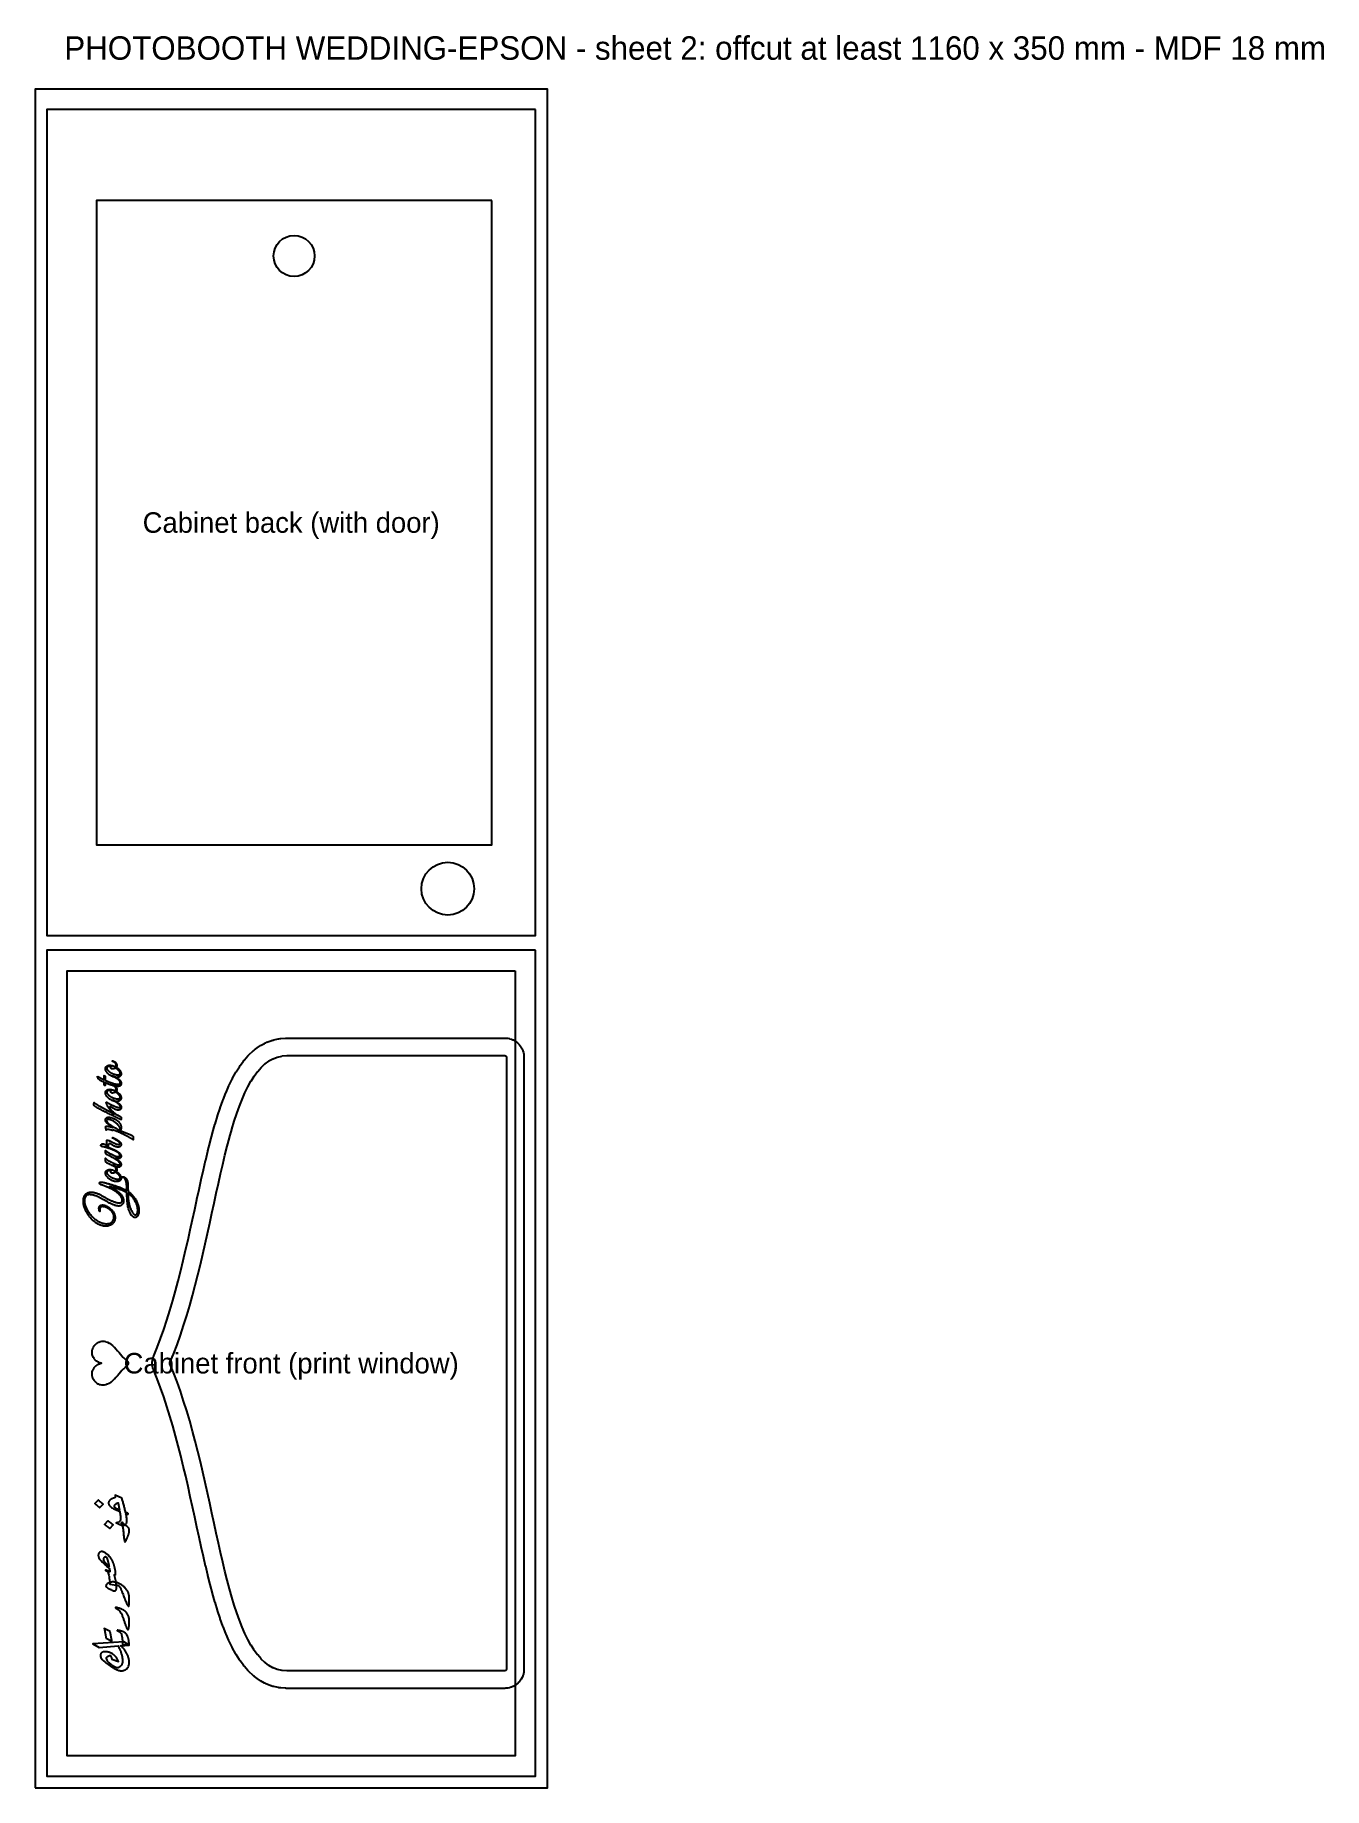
# Model space of a CAD drawing. Header units: millimetres. Extents: x 0 to 881, y 0 to 1197.
import ezdxf
from ezdxf.enums import TextEntityAlignment as Align

# ---------------------------------------------------------------- set-up
doc = ezdxf.new("R2010")
doc.units = ezdxf.units.MM
for name, color, linetype in [('CUT_DOOR', 6, 'Continuous'), ('CUT_INSIDE', 5, 'Continuous'), ('CUT_OUTSIDE', 1, 'Continuous'), ('ENGRAVE_V', 2, 'Continuous'), ('LABELS', 7, 'Continuous'), ('SHEET', 8, 'Continuous')]:
    doc.layers.add(name, color=color, linetype=linetype)

msp = doc.modelspace()

# ---------------------------------------------------------------- texts
at = {"layer": 'LABELS'}
msp.add_text('PHOTOBOOTH WEDDING-EPSON - sheet 2: offcut at least 1160 x 350 mm - MDF 18 mm', height=16, dxfattribs=at).set_placement((20, 1180))
for s, p in [('Cabinet back (with door)', (175, 864)), ('Cabinet front (print window)', (175, 290))]:
    msp.add_text(s, height=14, dxfattribs=at).set_placement(p, align=Align.MIDDLE_CENTER)

# ---------------------------------------------------------------- linework, layer by layer
at = {"layer": 'CUT_DOOR'}
msp.add_lwpolyline([(312, 1084), (42, 1084), (42, 644), (312, 644)], close=True, dxfattribs=at)
at = {"layer": 'CUT_INSIDE'}
for points in [[(322, 81), (321.995, 80.902), (321.981, 80.805), (321.957, 80.71), (321.924, 80.617), (321.882, 80.529), (321.831, 80.444), (321.773, 80.366), (321.707, 80.293), (321.634, 80.227), (321.556, 80.169), (321.471, 80.118), (321.383, 80.076), (321.29, 80.043), (321.195, 80.019), (321.098, 80.005), (321, 80), (172.036, 80), (171.964, 80.003), (168.782, 80.232), (168.709, 80.24), (168.636, 80.254), (165.65, 80.922), (165.578, 80.941), (165.508, 80.965), (162.666, 82.061), (162.539, 82.121), (159.826, 83.635), (159.718, 83.704), (157.124, 85.626), (157.036, 85.699), (154.554, 88.019), (154.485, 88.09), (152.108, 90.796), (152.056, 90.861), (149.781, 93.939), (149.741, 93.998), (147.564, 97.432), (147.534, 97.485), (145.45, 101.259), (145.426, 101.304), (143.43, 105.402), (143.412, 105.441), (141.497, 109.845), (141.483, 109.879), (139.644, 114.572), (139.633, 114.601), (137.862, 119.567), (137.853, 119.592), (136.144, 124.814), (136.137, 124.835), (134.483, 130.295), (134.477, 130.313), (132.87, 135.995), (132.866, 136.01), (131.299, 141.898), (131.296, 141.91), (129.762, 147.987), (129.759, 147.997), (128.251, 154.246), (128.249, 154.254), (126.759, 160.659), (126.757, 160.665), (125.278, 167.209), (125.277, 167.213), (123.801, 173.88), (123.8, 173.882), (122.32, 180.655), (122.32, 180.657), (120.828, 187.519), (119.318, 194.454), (117.781, 201.445), (116.211, 208.476), (114.599, 215.529), (112.938, 222.59), (111.222, 229.641), (109.441, 236.669), (109.439, 236.675), (107.589, 243.653), (107.587, 243.659), (105.658, 250.579), (105.656, 250.586), (103.642, 257.43), (103.639, 257.437), (101.531, 264.19), (101.529, 264.198), (99.32, 270.842), (99.316, 270.852), (96.999, 277.371), (96.995, 277.382), (94.563, 283.761), (94.558, 283.772), (92.156, 289.62), (92.124, 289.712), (92.1, 289.806), (92.086, 289.903), (92.081, 290), (92.086, 290.097), (92.1, 290.194), (92.124, 290.288), (92.156, 290.38), (94.558, 296.228), (94.563, 296.239), (96.995, 302.618), (96.999, 302.629), (99.316, 309.148), (99.32, 309.158), (101.529, 315.802), (101.531, 315.81), (103.639, 322.563), (103.642, 322.57), (105.656, 329.414), (105.658, 329.421), (107.587, 336.341), (107.589, 336.347), (109.439, 343.325), (109.441, 343.331), (111.219, 350.35), (112.937, 357.402), (114.597, 364.465), (116.209, 371.52), (117.78, 378.552), (119.317, 385.544), (120.828, 392.48), (122.32, 399.343), (122.32, 399.345), (123.8, 406.118), (123.801, 406.12), (125.277, 412.787), (125.278, 412.791), (126.757, 419.335), (126.759, 419.341), (128.249, 425.746), (128.251, 425.754), (129.759, 432.003), (129.762, 432.013), (131.296, 438.09), (131.299, 438.102), (132.866, 443.99), (132.87, 444.005), (134.477, 449.687), (134.483, 449.705), (136.137, 455.165), (136.144, 455.186), (137.853, 460.408), (137.862, 460.433), (139.633, 465.399), (139.644, 465.428), (141.483, 470.121), (141.497, 470.155), (143.412, 474.559), (143.43, 474.598), (145.426, 478.696), (145.45, 478.741), (147.534, 482.515), (147.564, 482.568), (149.741, 486.002), (149.781, 486.061), (152.056, 489.139), (152.108, 489.204), (154.485, 491.91), (154.554, 491.981), (157.036, 494.301), (157.124, 494.374), (159.718, 496.296), (159.826, 496.365), (162.539, 497.879), (162.666, 497.939), (165.508, 499.035), (165.578, 499.059), (165.65, 499.078), (168.636, 499.746), (168.709, 499.76), (168.782, 499.768), (171.964, 499.997), (172.036, 500), (321, 500), (321.098, 499.995), (321.195, 499.981), (321.29, 499.957), (321.383, 499.924), (321.471, 499.882), (321.556, 499.831), (321.634, 499.773), (321.707, 499.707), (321.773, 499.634), (321.831, 499.556), (321.882, 499.471), (321.924, 499.383), (321.957, 499.29), (321.981, 499.195), (321.995, 499.098), (322, 499)], [(45.34, 289.992), (45.34, 289.992), (45.414, 290), (45.34, 290.008), (45.34, 290.008), (45.271, 290.014), (45.153, 290.03), (44.988, 290.058), (44.717, 290.116), (44.546, 290.161), (44.141, 290.286), (43.963, 290.351), (43.458, 290.561), (43.274, 290.649), (42.707, 290.956), (42.517, 291.073), (41.93, 291.482), (41.739, 291.634), (41.17, 292.143), (40.984, 292.334), (40.47, 292.936), (40.299, 293.168), (39.867, 293.853), (39.79, 293.987), (39.723, 294.125), (39.396, 294.88), (39.338, 295.03), (39.292, 295.184), (39.087, 295.996), (39.053, 296.157), (39.032, 296.321), (38.961, 297.175), (38.954, 297.34), (38.96, 297.505), (39.032, 298.384), (39.052, 298.546), (39.085, 298.706), (39.305, 299.587), (39.35, 299.741), (39.407, 299.89), (39.773, 300.745), (39.841, 300.888), (39.92, 301.025), (40.423, 301.822), (40.512, 301.952), (40.612, 302.075), (41.233, 302.783), (41.344, 302.899), (41.463, 303.006), (42.18, 303.597), (42.311, 303.697), (42.45, 303.786), (43.236, 304.241), (43.388, 304.32), (43.545, 304.386), (44.377, 304.694), (44.545, 304.747), (44.717, 304.786), (45.581, 304.941), (45.757, 304.965), (45.934, 304.973), (46.826, 304.973), (46.998, 304.965), (47.169, 304.943), (48.092, 304.782), (48.248, 304.749), (48.401, 304.703), (49.359, 304.373), (49.618, 304.263), (50.608, 303.756), (50.812, 303.637), (51.827, 302.956), (51.979, 302.843), (53.008, 302.002), (53.117, 301.906), (54.151, 300.927), (54.225, 300.853), (55.258, 299.767), (55.304, 299.717), (56.332, 298.56), (56.355, 298.534), (57.378, 297.342), (57.381, 297.338), (58.386, 296.16), (58.394, 296.152), (59.367, 295.037), (59.383, 295.019), (60.32, 293.997), (60.344, 293.971), (61.238, 293.063), (61.272, 293.03), (62.113, 292.252), (62.156, 292.214), (62.96, 291.552), (62.959, 291.551), (63.07, 291.456), (63.208, 291.313), (63.332, 291.155), (63.439, 290.987), (63.529, 290.809), (63.6, 290.622), (63.653, 290.43), (63.686, 290.233), (63.699, 290.033), (63.692, 289.834), (63.666, 289.636), (63.62, 289.442), (63.554, 289.253), (63.471, 289.072), (63.369, 288.9), (63.251, 288.739), (63.118, 288.59), (62.97, 288.456), (62.156, 287.786), (62.113, 287.748), (61.272, 286.97), (61.238, 286.937), (60.344, 286.029), (60.32, 286.003), (59.383, 284.981), (59.367, 284.963), (58.394, 283.848), (58.386, 283.84), (57.381, 282.662), (57.378, 282.658), (56.355, 281.466), (56.332, 281.44), (55.304, 280.283), (55.258, 280.233), (54.225, 279.147), (54.151, 279.073), (53.117, 278.094), (53.008, 277.998), (51.979, 277.157), (51.827, 277.044), (50.812, 276.363), (50.608, 276.244), (49.618, 275.737), (49.359, 275.627), (48.401, 275.297), (48.248, 275.251), (48.092, 275.218), (47.169, 275.057), (46.998, 275.035), (46.826, 275.027), (45.934, 275.027), (45.757, 275.035), (45.581, 275.059), (44.717, 275.214), (44.545, 275.253), (44.377, 275.306), (43.545, 275.614), (43.388, 275.68), (43.236, 275.759), (42.45, 276.214), (42.311, 276.303), (42.18, 276.403), (41.463, 276.994), (41.344, 277.101), (41.233, 277.217), (40.612, 277.925), (40.512, 278.048), (40.423, 278.178), (39.92, 278.975), (39.841, 279.112), (39.773, 279.255), (39.407, 280.11), (39.35, 280.259), (39.305, 280.413), (39.085, 281.294), (39.052, 281.454), (39.032, 281.616), (38.96, 282.495), (38.954, 282.66), (38.961, 282.825), (39.032, 283.679), (39.053, 283.843), (39.087, 284.004), (39.292, 284.816), (39.338, 284.97), (39.396, 285.12), (39.723, 285.875), (39.79, 286.013), (39.867, 286.147), (40.299, 286.832), (40.47, 287.064), (40.984, 287.666), (41.17, 287.857), (41.739, 288.366), (41.93, 288.518), (42.517, 288.927), (42.707, 289.044), (43.274, 289.351), (43.458, 289.439), (43.963, 289.649), (44.141, 289.714), (44.546, 289.839), (44.717, 289.884), (44.988, 289.942), (45.153, 289.97), (45.271, 289.986)]]:
    msp.add_lwpolyline(points, close=True, dxfattribs=at)
for centre, radius in [((177, 1046), 14), ((282, 614), 18)]:
    msp.add_circle(centre, radius, dxfattribs=at)
at = {"layer": 'CUT_OUTSIDE'}
for points in [[(342, 1146), (8, 1146), (8, 582), (342, 582)], [(342, 572), (8, 572), (8, 8), (342, 8)]]:
    msp.add_lwpolyline(points, close=True, dxfattribs=at)
at = {"layer": 'ENGRAVE_V'}
for points in [[(328, 558), (328, 22), (22, 22), (22, 558), (328, 558)], [(334, 81), (333.986, 80.411), (333.981, 80.313), (333.865, 79.141), (333.851, 79.044), (333.621, 77.889), (333.597, 77.794), (333.255, 76.667), (333.222, 76.575), (332.772, 75.487), (332.73, 75.398), (332.175, 74.359), (332.124, 74.275), (331.47, 73.296), (331.412, 73.217), (330.664, 72.307), (330.599, 72.234), (329.766, 71.401), (329.693, 71.336), (328.783, 70.588), (328.704, 70.53), (327.725, 69.876), (327.641, 69.825), (326.602, 69.27), (326.513, 69.228), (325.425, 68.778), (325.333, 68.745), (324.206, 68.403), (324.111, 68.379), (322.956, 68.149), (322.859, 68.135), (321.687, 68.019), (321.589, 68.014), (321, 68), (172.036, 68), (171.604, 68.008), (171.532, 68.01), (171.101, 68.034), (167.919, 68.263), (167.476, 68.303), (167.403, 68.311), (166.522, 68.441), (166.45, 68.454), (166.014, 68.543), (163.028, 69.212), (162.597, 69.317), (162.525, 69.336), (161.676, 69.593), (161.606, 69.617), (161.19, 69.769), (158.348, 70.865), (157.571, 71.197), (157.443, 71.257), (156.692, 71.642), (153.979, 73.155), (153.318, 73.553), (153.21, 73.623), (152.575, 74.062), (149.981, 75.984), (149.444, 76.406), (149.356, 76.479), (148.844, 76.931), (146.361, 79.251), (145.939, 79.666), (145.87, 79.736), (145.469, 80.171), (143.092, 82.877), (142.766, 83.264), (142.714, 83.33), (142.405, 83.73), (140.13, 86.808), (139.881, 87.157), (139.841, 87.216), (139.605, 87.574), (137.428, 91.009), (137.239, 91.318), (137.208, 91.37), (137.028, 91.685), (134.944, 95.459), (134.8, 95.73), (134.776, 95.775), (134.638, 96.049), (132.642, 100.146), (132.531, 100.381), (132.513, 100.42), (132.407, 100.657), (130.492, 105.061), (130.407, 105.263), (130.393, 105.297), (130.311, 105.5), (128.471, 110.194), (128.405, 110.367), (128.394, 110.396), (128.33, 110.571), (126.559, 115.536), (126.507, 115.685), (126.499, 115.71), (126.449, 115.859), (124.74, 121.08), (124.699, 121.207), (124.692, 121.228), (124.653, 121.355), (122.998, 126.815), (122.967, 126.922), (122.961, 126.94), (122.93, 127.047), (121.323, 132.729), (121.298, 132.819), (121.294, 132.834), (121.27, 132.924), (119.703, 138.812), (119.683, 138.886), (119.68, 138.899), (119.661, 138.973), (118.127, 145.05), (118.112, 145.11), (118.109, 145.121), (118.094, 145.181), (116.586, 151.43), (116.575, 151.478), (116.573, 151.486), (116.561, 151.534), (115.071, 157.939), (115.063, 157.976), (115.061, 157.982), (115.053, 158.019), (113.573, 164.562), (113.568, 164.588), (113.567, 164.593), (113.561, 164.619), (112.085, 171.285), (112.081, 171.302), (112.081, 171.304), (112.077, 171.32), (110.597, 178.093), (110.595, 178.101), (109.103, 184.968), (107.595, 191.889), (106.065, 198.849), (104.506, 205.831), (102.909, 212.819), (101.268, 219.797), (99.576, 226.748), (97.825, 233.658), (96.009, 240.504), (94.122, 247.273), (92.158, 253.947), (90.109, 260.508), (87.971, 266.94), (85.738, 273.224), (83.405, 279.342), (81.056, 285.061), (80.847, 285.606), (80.815, 285.698), (80.478, 286.817), (80.454, 286.912), (80.228, 288.059), (80.214, 288.155), (80.1, 289.318), (80.095, 289.416), (80.095, 290.584), (80.1, 290.682), (80.214, 291.845), (80.228, 291.941), (80.454, 293.088), (80.478, 293.183), (80.815, 294.302), (80.847, 294.394), (81.056, 294.94), (83.4, 300.646), (85.734, 306.766), (87.968, 313.051), (90.107, 319.483), (92.156, 326.045), (94.12, 332.72), (96.008, 339.49), (97.823, 346.337), (99.573, 353.243), (101.266, 360.195), (102.907, 367.175), (104.504, 374.164), (106.064, 381.148), (107.595, 388.109), (109.102, 395.032), (110.594, 401.892), (110.595, 401.9), (112.077, 408.68), (112.081, 408.696), (112.081, 408.698), (112.085, 408.715), (113.561, 415.381), (113.567, 415.407), (113.568, 415.412), (113.573, 415.438), (115.053, 421.981), (115.061, 422.018), (115.063, 422.024), (115.071, 422.061), (116.561, 428.466), (116.573, 428.514), (116.575, 428.522), (116.586, 428.57), (118.094, 434.819), (118.109, 434.879), (118.112, 434.89), (118.127, 434.95), (119.661, 441.027), (119.68, 441.101), (119.683, 441.114), (119.703, 441.188), (121.27, 447.076), (121.294, 447.166), (121.298, 447.181), (121.323, 447.271), (122.93, 452.953), (122.961, 453.06), (122.967, 453.078), (122.998, 453.185), (124.653, 458.645), (124.692, 458.772), (124.699, 458.793), (124.74, 458.92), (126.449, 464.141), (126.499, 464.29), (126.507, 464.315), (126.559, 464.464), (128.33, 469.429), (128.394, 469.604), (128.405, 469.633), (128.471, 469.806), (130.311, 474.5), (130.393, 474.703), (130.407, 474.737), (130.492, 474.939), (132.407, 479.343), (132.513, 479.58), (132.531, 479.619), (132.642, 479.854), (134.638, 483.951), (134.776, 484.225), (134.8, 484.27), (134.944, 484.541), (137.028, 488.315), (137.208, 488.63), (137.239, 488.682), (137.428, 488.991), (139.605, 492.426), (139.841, 492.784), (139.881, 492.843), (140.13, 493.192), (142.405, 496.27), (142.714, 496.67), (142.766, 496.736), (143.092, 497.123), (145.469, 499.829), (145.87, 500.264), (145.939, 500.334), (146.361, 500.749), (148.844, 503.069), (149.356, 503.521), (149.444, 503.594), (149.981, 504.016), (152.575, 505.938), (153.21, 506.377), (153.318, 506.447), (153.979, 506.845), (156.692, 508.358), (157.443, 508.743), (157.571, 508.803), (158.348, 509.135), (161.19, 510.231), (161.606, 510.383), (161.676, 510.407), (162.525, 510.664), (162.597, 510.683), (163.028, 510.788), (166.014, 511.457), (166.45, 511.546), (166.522, 511.559), (167.403, 511.689), (167.476, 511.697), (167.919, 511.737), (171.101, 511.966), (171.532, 511.99), (171.604, 511.992), (172.036, 512), (321, 512), (321.589, 511.986), (321.687, 511.981), (322.859, 511.865), (322.956, 511.851), (324.111, 511.621), (324.206, 511.597), (325.333, 511.255), (325.425, 511.222), (326.513, 510.772), (326.602, 510.73), (327.641, 510.175), (327.725, 510.124), (328.704, 509.47), (328.783, 509.412), (329.693, 508.664), (329.766, 508.599), (330.599, 507.766), (330.664, 507.693), (331.412, 506.783), (331.47, 506.704), (332.124, 505.725), (332.175, 505.641), (332.73, 504.602), (332.772, 504.513), (333.222, 503.425), (333.255, 503.333), (333.597, 502.206), (333.621, 502.111), (333.851, 500.956), (333.865, 500.859), (333.981, 499.687), (333.986, 499.589), (334, 499), (334, 81)], [(58.801, 487.622), (58.787, 487.32), (58.745, 487.038), (58.674, 486.776), (58.576, 486.536), (58.45, 486.315), (58.295, 486.115), (58.112, 485.936), (57.901, 485.777), (57.67, 485.638), (57.428, 485.517), (57.173, 485.414), (56.906, 485.331), (56.628, 485.266), (56.337, 485.219), (56.035, 485.191), (55.721, 485.182), (55.422, 485.189), (55.12, 485.211), (54.816, 485.247), (54.508, 485.297), (54.198, 485.361), (53.885, 485.44), (53.569, 485.532), (53.25, 485.64), (52.903, 485.768), (52.564, 485.907), (52.233, 486.059), (51.909, 486.223), (51.592, 486.399), (51.283, 486.586), (50.982, 486.785), (50.689, 486.997), (50.406, 487.217), (50.137, 487.443), (49.882, 487.674), (49.64, 487.912), (49.413, 488.155), (49.199, 488.403), (48.999, 488.658), (48.813, 488.918), (48.645, 489.181), (48.499, 489.443), (48.376, 489.705), (48.275, 489.966), (48.197, 490.227), (48.141, 490.488), (48.108, 490.748), (48.096, 491.007), (48.11, 491.31), (48.15, 491.591), (48.216, 491.853), (48.31, 492.094), (48.43, 492.314), (48.577, 492.514), (48.75, 492.693), (48.95, 492.852), (49.171, 492.992), (49.406, 493.113), (49.655, 493.215), (49.919, 493.298), (50.196, 493.363), (50.488, 493.41), (50.795, 493.438), (51.116, 493.447), (51.346, 493.442), (51.579, 493.428), (51.815, 493.404), (52.053, 493.371), (52.295, 493.328), (52.539, 493.275), (52.787, 493.214), (53.037, 493.142), (53.288, 493.062), (53.538, 492.976), (53.787, 492.883), (54.036, 492.784), (54.283, 492.677), (54.529, 492.565), (54.775, 492.445), (55.019, 492.319), (55.112, 492.423), (55.193, 492.538), (55.261, 492.663), (55.317, 492.799), (55.36, 492.945), (55.391, 493.102), (55.41, 493.269), (55.416, 493.447), (55.407, 493.657), (55.381, 493.859), (55.339, 494.053), (55.278, 494.24), (55.201, 494.419), (55.107, 494.591), (54.995, 494.755), (54.867, 494.911), (54.716, 495.063), (54.539, 495.214), (54.335, 495.364), (54.104, 495.513), (53.847, 495.661), (53.563, 495.809), (53.252, 495.955), (52.915, 496.1), (52.919, 496.186), (52.932, 496.26), (52.954, 496.323), (52.984, 496.375), (53.022, 496.415), (53.069, 496.443), (53.125, 496.461), (53.189, 496.466), (53.528, 496.319), (53.844, 496.166), (54.136, 496.008), (54.405, 495.845), (54.651, 495.676), (54.873, 495.503), (55.072, 495.324), (55.248, 495.14), (55.401, 494.946), (55.533, 494.74), (55.643, 494.521), (55.732, 494.29), (55.8, 494.045), (55.846, 493.787), (55.87, 493.517), (55.873, 493.234), (55.867, 493.062), (55.848, 492.898), (55.817, 492.742), (55.774, 492.593), (55.718, 492.452), (55.65, 492.319), (55.57, 492.193), (55.477, 492.075), (55.821, 491.856), (56.151, 491.628), (56.467, 491.389), (56.769, 491.141), (57.058, 490.882), (57.332, 490.614), (57.593, 490.335), (57.84, 490.047), (58.065, 489.752), (58.261, 489.455), (58.426, 489.155), (58.561, 488.853), (58.666, 488.549), (58.741, 488.242), (58.786, 487.933), (58.801, 487.622)], [(58.13, 488.049), (58.121, 488.224), (58.093, 488.4), (58.046, 488.575), (57.981, 488.75), (57.898, 488.926), (57.795, 489.101), (57.675, 489.276), (57.535, 489.452), (57.384, 489.625), (57.227, 489.795), (57.066, 489.961), (56.899, 490.123), (56.726, 490.281), (56.549, 490.435), (56.366, 490.586), (56.178, 490.733), (55.991, 490.872), (55.81, 491.002), (55.636, 491.12), (55.469, 491.228), (55.309, 491.326), (55.155, 491.413), (55.007, 491.49), (54.867, 491.556), (54.653, 491.441), (54.452, 491.338), (54.266, 491.248), (54.093, 491.171), (53.934, 491.107), (53.789, 491.056), (53.658, 491.017), (53.54, 490.992), (53.433, 490.974), (53.333, 490.959), (53.241, 490.946), (53.155, 490.935), (53.077, 490.926), (53.005, 490.92), (52.941, 490.917), (52.884, 490.916), (52.744, 490.92), (52.612, 490.935), (52.488, 490.959), (52.374, 490.992), (52.267, 491.035), (52.17, 491.087), (52.081, 491.149), (52, 491.221), (51.929, 491.297), (51.867, 491.373), (51.814, 491.449), (51.771, 491.526), (51.738, 491.602), (51.714, 491.678), (51.7, 491.754), (51.695, 491.831), (51.701, 491.935), (51.718, 492.037), (51.746, 492.134), (51.787, 492.227), (51.838, 492.317), (51.901, 492.402), (51.975, 492.484), (52.061, 492.563), (51.978, 492.577), (51.896, 492.591), (51.816, 492.604), (51.737, 492.616), (51.66, 492.627), (51.584, 492.637), (51.509, 492.646), (51.436, 492.654), (51.364, 492.661), (51.292, 492.667), (51.221, 492.673), (51.15, 492.677), (51.08, 492.68), (51.01, 492.683), (50.94, 492.684), (50.872, 492.685), (50.678, 492.68), (50.493, 492.666), (50.318, 492.644), (50.151, 492.612), (49.994, 492.571), (49.845, 492.522), (49.706, 492.463), (49.575, 492.395), (49.458, 492.317), (49.355, 492.23), (49.269, 492.133), (49.198, 492.025), (49.143, 491.908), (49.104, 491.78), (49.08, 491.643), (49.072, 491.495), (49.081, 491.334), (49.107, 491.171), (49.149, 491.006), (49.209, 490.839), (49.287, 490.671), (49.381, 490.5), (49.493, 490.328), (49.621, 490.153), (49.764, 489.979), (49.919, 489.807), (50.084, 489.638), (50.262, 489.471), (50.45, 489.306), (50.65, 489.144), (50.862, 488.984), (51.085, 488.827), (51.317, 488.673), (51.556, 488.525), (51.801, 488.381), (52.053, 488.243), (52.312, 488.111), (52.578, 487.983), (52.85, 487.861), (53.128, 487.744), (53.363, 487.648), (53.594, 487.557), (53.822, 487.472), (54.047, 487.393), (54.268, 487.32), (54.487, 487.252), (54.701, 487.19), (54.913, 487.134), (55.12, 487.084), (55.323, 487.041), (55.522, 487.004), (55.717, 486.974), (55.907, 486.951), (56.093, 486.934), (56.275, 486.924), (56.453, 486.921), (56.638, 486.925), (56.815, 486.938), (56.982, 486.959), (57.139, 486.989), (57.287, 487.028), (57.425, 487.075), (57.553, 487.131), (57.673, 487.195), (57.78, 487.268), (57.873, 487.351), (57.951, 487.444), (58.016, 487.546), (58.066, 487.657), (58.101, 487.778), (58.123, 487.909), (58.13, 488.049)], [(42.698, 485.975), (42.848, 485.875), (43.007, 485.771), (43.176, 485.665), (43.354, 485.556), (43.542, 485.444), (43.739, 485.329), (43.946, 485.211), (44.162, 485.091), (44.382, 484.97), (44.601, 484.851), (44.817, 484.735), (45.031, 484.622), (45.244, 484.511), (45.454, 484.402), (45.663, 484.295), (45.87, 484.191), (46.07, 484.091), (46.257, 483.998), (46.432, 483.91), (46.594, 483.829), (46.744, 483.754), (46.882, 483.685), (47.007, 483.622), (47.12, 483.566), (47.12, 486.372), (47.153, 486.37), (47.191, 486.365), (47.233, 486.357), (47.28, 486.345), (47.332, 486.33), (47.389, 486.312), (47.451, 486.29), (47.517, 486.265), (47.583, 486.235), (47.645, 486.199), (47.701, 486.157), (47.753, 486.109), (47.8, 486.054), (47.843, 485.993), (47.88, 485.926), (47.913, 485.853), (47.913, 483.2), (48.124, 483.107), (48.346, 483.01), (48.578, 482.91), (48.821, 482.807), (49.074, 482.701), (49.337, 482.591), (49.611, 482.478), (49.896, 482.361), (50.187, 482.243), (50.481, 482.127), (50.778, 482.011), (51.077, 481.896), (51.38, 481.782), (51.685, 481.669), (51.994, 481.557), (52.305, 481.446), (52.615, 481.338), (52.92, 481.235), (53.219, 481.136), (53.513, 481.042), (53.802, 480.953), (54.086, 480.869), (54.365, 480.789), (54.638, 480.714), (54.902, 480.646), (55.154, 480.588), (55.392, 480.538), (55.618, 480.497), (55.831, 480.465), (56.03, 480.443), (56.217, 480.429), (56.392, 480.425), (56.613, 480.428), (56.82, 480.44), (57.011, 480.459), (57.188, 480.486), (57.351, 480.52), (57.498, 480.562), (57.631, 480.611), (57.749, 480.669), (57.852, 480.736), (57.942, 480.815), (58.018, 480.907), (58.08, 481.012), (58.129, 481.128), (58.163, 481.258), (58.184, 481.399), (58.191, 481.553), (58.178, 481.758), (58.14, 481.961), (58.077, 482.162), (57.989, 482.361), (57.875, 482.558), (57.736, 482.754), (57.572, 482.947), (57.383, 483.139), (57.174, 483.328), (56.953, 483.515), (56.719, 483.7), (56.472, 483.882), (56.212, 484.062), (55.939, 484.24), (55.653, 484.415), (55.355, 484.587), (55.05, 484.756), (54.745, 484.92), (54.44, 485.079), (54.135, 485.232), (53.83, 485.38), (53.525, 485.522), (53.22, 485.66), (52.915, 485.792), (52.919, 485.878), (52.932, 485.952), (52.954, 486.015), (52.984, 486.067), (53.022, 486.107), (53.069, 486.135), (53.125, 486.152), (53.189, 486.158), (53.398, 486.072), (53.611, 485.981), (53.828, 485.885), (54.051, 485.785), (54.278, 485.679), (54.51, 485.569), (54.747, 485.454), (54.989, 485.335), (55.232, 485.211), (55.472, 485.082), (55.71, 484.949), (55.946, 484.812), (56.179, 484.671), (56.41, 484.526), (56.638, 484.376), (56.864, 484.222), (57.084, 484.063), (57.293, 483.899), (57.492, 483.731), (57.68, 483.558), (57.858, 483.38), (58.025, 483.198), (58.182, 483.011), (58.328, 482.819), (58.46, 482.622), (58.575, 482.419), (58.672, 482.212), (58.751, 481.999), (58.813, 481.781), (58.857, 481.558), (58.884, 481.329), (58.892, 481.096), (58.881, 480.788), (58.848, 480.507), (58.792, 480.251), (58.713, 480.02), (58.612, 479.816), (58.489, 479.637), (58.344, 479.484), (58.176, 479.357), (57.99, 479.25), (57.792, 479.157), (57.58, 479.078), (57.356, 479.014), (57.119, 478.964), (56.869, 478.928), (56.606, 478.907), (56.331, 478.9), (56.119, 478.904), (55.897, 478.919), (55.664, 478.943), (55.42, 478.976), (55.164, 479.019), (54.898, 479.071), (54.621, 479.133), (54.333, 479.205), (54.038, 479.283), (53.741, 479.366), (53.442, 479.453), (53.14, 479.544), (52.836, 479.639), (52.529, 479.739), (52.22, 479.843), (51.909, 479.952), (51.599, 480.062), (51.294, 480.172), (50.994, 480.281), (50.7, 480.39), (50.411, 480.499), (50.127, 480.607), (49.849, 480.714), (49.575, 480.821), (49.313, 480.925), (49.066, 481.023), (48.834, 481.116), (48.619, 481.202), (48.419, 481.283), (48.235, 481.359), (48.066, 481.428), (47.913, 481.492), (47.913, 479.54), (47.852, 479.543), (47.789, 479.553), (47.726, 479.57), (47.662, 479.593), (47.596, 479.624), (47.53, 479.66), (47.463, 479.704), (47.395, 479.754), (47.331, 479.807), (47.275, 479.862), (47.228, 479.918), (47.189, 479.975), (47.159, 480.032), (47.138, 480.091), (47.125, 480.151), (47.12, 480.211), (47.12, 481.827), (46.995, 481.89), (46.861, 481.954), (46.72, 482.021), (46.571, 482.09), (46.415, 482.162), (46.251, 482.236), (46.08, 482.313), (45.9, 482.392), (45.715, 482.475), (45.525, 482.566), (45.33, 482.664), (45.13, 482.769), (44.926, 482.881), (44.717, 483.001), (44.503, 483.127), (44.284, 483.261), (44.106, 483.379), (43.937, 483.506), (43.778, 483.64), (43.628, 483.783), (43.488, 483.934), (43.358, 484.093), (43.237, 484.26), (43.125, 484.435), (43.025, 484.616), (42.938, 484.8), (42.865, 484.988), (42.805, 485.178), (42.758, 485.373), (42.725, 485.57), (42.705, 485.771), (42.698, 485.975)], [(58.801, 471.184), (58.787, 470.881), (58.745, 470.6), (58.674, 470.338), (58.576, 470.097), (58.45, 469.877), (58.295, 469.677), (58.112, 469.498), (57.901, 469.339), (57.67, 469.199), (57.428, 469.079), (57.173, 468.976), (56.906, 468.893), (56.628, 468.828), (56.337, 468.781), (56.035, 468.753), (55.721, 468.744), (55.422, 468.751), (55.12, 468.773), (54.816, 468.808), (54.508, 468.858), (54.198, 468.923), (53.885, 469.001), (53.569, 469.094), (53.25, 469.201), (52.903, 469.329), (52.564, 469.469), (52.233, 469.621), (51.909, 469.785), (51.592, 469.96), (51.283, 470.148), (50.982, 470.347), (50.689, 470.559), (50.406, 470.779), (50.137, 471.005), (49.882, 471.236), (49.64, 471.474), (49.413, 471.717), (49.199, 471.965), (48.999, 472.22), (48.813, 472.48), (48.645, 472.743), (48.499, 473.005), (48.376, 473.267), (48.275, 473.528), (48.197, 473.789), (48.141, 474.05), (48.108, 474.31), (48.096, 474.569), (48.11, 474.871), (48.15, 475.153), (48.216, 475.415), (48.31, 475.655), (48.43, 475.876), (48.577, 476.076), (48.75, 476.255), (48.95, 476.414), (49.171, 476.554), (49.406, 476.674), (49.655, 476.777), (49.919, 476.86), (50.196, 476.925), (50.488, 476.972), (50.795, 477), (51.116, 477.009), (51.346, 477.004), (51.579, 476.99), (51.815, 476.966), (52.053, 476.933), (52.295, 476.89), (52.539, 476.837), (52.787, 476.775), (53.037, 476.704), (53.288, 476.624), (53.538, 476.538), (53.787, 476.445), (54.036, 476.346), (54.283, 476.239), (54.529, 476.126), (54.775, 476.007), (55.019, 475.88), (55.112, 475.985), (55.193, 476.1), (55.261, 476.225), (55.317, 476.361), (55.36, 476.507), (55.391, 476.664), (55.41, 476.831), (55.416, 477.009), (55.407, 477.218), (55.381, 477.421), (55.339, 477.615), (55.278, 477.802), (55.201, 477.981), (55.107, 478.152), (54.995, 478.316), (54.867, 478.473), (54.716, 478.625), (54.539, 478.776), (54.335, 478.926), (54.104, 479.075), (53.847, 479.223), (53.563, 479.37), (53.252, 479.517), (52.915, 479.662), (52.919, 479.748), (52.932, 479.822), (52.954, 479.885), (52.984, 479.937), (53.022, 479.977), (53.069, 480.005), (53.125, 480.022), (53.189, 480.028), (53.528, 479.881), (53.844, 479.728), (54.136, 479.57), (54.405, 479.407), (54.651, 479.238), (54.873, 479.065), (55.072, 478.886), (55.248, 478.701), (55.401, 478.508), (55.533, 478.302), (55.643, 478.083), (55.732, 477.851), (55.8, 477.607), (55.846, 477.349), (55.87, 477.079), (55.873, 476.795), (55.867, 476.624), (55.848, 476.46), (55.817, 476.304), (55.774, 476.155), (55.718, 476.014), (55.65, 475.88), (55.57, 475.755), (55.477, 475.636), (55.821, 475.418), (56.151, 475.189), (56.467, 474.951), (56.769, 474.702), (57.058, 474.444), (57.332, 474.175), (57.593, 473.897), (57.84, 473.608), (58.065, 473.314), (58.261, 473.017), (58.426, 472.717), (58.561, 472.415), (58.666, 472.111), (58.741, 471.804), (58.786, 471.495), (58.801, 471.184)], [(59.045, 456.148), (58.385, 456.47), (57.717, 456.796), (57.041, 457.124), (56.357, 457.456), (55.665, 457.791), (54.965, 458.13), (54.257, 458.472), (53.54, 458.817), (52.819, 459.165), (52.096, 459.516), (51.372, 459.868), (50.647, 460.224), (49.92, 460.581), (49.191, 460.941), (48.462, 461.304), (47.73, 461.669), (47.003, 462.034), (46.284, 462.399), (45.573, 462.762), (44.871, 463.125), (44.178, 463.486), (43.493, 463.847), (42.817, 464.207), (42.149, 464.566), (41.927, 464.694), (41.717, 464.82), (41.519, 464.944), (41.333, 465.065), (41.16, 465.184), (41, 465.301), (40.852, 465.415), (40.716, 465.526), (40.594, 465.642), (40.489, 465.766), (40.4, 465.899), (40.327, 466.041), (40.27, 466.192), (40.23, 466.353), (40.206, 466.522), (40.197, 466.701), (40.199, 466.771), (40.203, 466.844), (40.21, 466.919), (40.22, 466.998), (40.233, 467.079), (40.249, 467.164), (40.267, 467.251), (40.289, 467.341), (40.309, 467.432), (40.325, 467.522), (40.336, 467.611), (40.342, 467.699), (40.344, 467.787), (40.34, 467.873), (40.332, 467.958), (40.319, 468.043), (40.436, 467.939), (40.573, 467.826), (40.73, 467.704), (40.907, 467.574), (41.103, 467.434), (41.32, 467.285), (41.557, 467.127), (41.814, 466.96), (42.087, 466.786), (42.374, 466.607), (42.674, 466.424), (42.988, 466.236), (43.315, 466.043), (43.655, 465.845), (44.009, 465.642), (44.376, 465.435), (44.753, 465.224), (45.137, 465.01), (45.529, 464.793), (45.927, 464.573), (46.333, 464.351), (46.746, 464.126), (47.166, 463.897), (47.593, 463.666), (48.024, 463.434), (48.457, 463.203), (48.89, 462.973), (49.324, 462.744), (49.759, 462.515), (50.195, 462.288), (50.632, 462.062), (51.07, 461.836), (51.505, 461.614), (51.932, 461.395), (52.353, 461.181), (52.766, 460.971), (53.172, 460.765), (53.572, 460.564), (53.964, 460.367), (54.348, 460.174), (54.152, 460.327), (53.958, 460.481), (53.766, 460.636), (53.578, 460.792), (53.393, 460.949), (53.21, 461.106), (53.031, 461.265), (52.854, 461.425), (52.681, 461.584), (52.515, 461.743), (52.354, 461.901), (52.198, 462.057), (52.049, 462.213), (51.905, 462.368), (51.767, 462.522), (51.634, 462.675), (51.481, 462.848), (51.325, 463.032), (51.168, 463.227), (51.009, 463.434), (50.848, 463.651), (50.685, 463.879), (50.52, 464.118), (50.353, 464.368), (50.188, 464.623), (50.029, 464.878), (49.876, 465.134), (49.728, 465.389), (49.586, 465.645), (49.45, 465.9), (49.319, 466.155), (49.194, 466.411), (49.08, 466.66), (48.981, 466.896), (48.897, 467.119), (48.828, 467.33), (48.775, 467.527), (48.737, 467.712), (48.714, 467.884), (48.706, 468.043), (48.707, 468.094), (48.708, 468.142), (48.711, 468.185), (48.714, 468.226), (48.718, 468.262), (48.723, 468.294), (48.73, 468.323), (48.737, 468.348), (48.746, 468.342), (48.775, 468.327), (48.823, 468.3), (48.889, 468.264), (48.975, 468.216), (49.08, 468.159), (49.204, 468.091), (49.347, 468.012), (49.504, 467.926), (49.673, 467.834), (49.851, 467.737), (50.041, 467.635), (50.24, 467.527), (50.45, 467.414), (50.671, 467.297), (50.902, 467.173), (51.141, 467.047), (51.384, 466.92), (51.633, 466.792), (51.886, 466.663), (52.143, 466.532), (52.406, 466.401), (52.673, 466.269), (52.945, 466.136), (53.218, 466.005), (53.488, 465.878), (53.754, 465.755), (54.017, 465.637), (54.276, 465.523), (54.532, 465.413), (54.785, 465.308), (55.035, 465.206), (55.277, 465.111), (55.508, 465.025), (55.729, 464.948), (55.938, 464.878), (56.136, 464.818), (56.324, 464.766), (56.501, 464.723), (56.666, 464.688), (56.786, 464.666), (56.901, 464.648), (57.011, 464.632), (57.116, 464.619), (57.217, 464.609), (57.312, 464.602), (57.403, 464.598), (57.49, 464.596), (57.607, 464.599), (57.714, 464.608), (57.811, 464.622), (57.897, 464.642), (57.974, 464.668), (58.041, 464.699), (58.098, 464.736), (58.145, 464.779), (58.185, 464.826), (58.219, 464.873), (58.247, 464.921), (58.271, 464.97), (58.289, 465.02), (58.303, 465.071), (58.31, 465.123), (58.313, 465.176), (58.305, 465.307), (58.28, 465.44), (58.238, 465.575), (58.18, 465.713), (58.105, 465.854), (58.013, 465.996), (57.904, 466.141), (57.779, 466.289), (57.641, 466.437), (57.494, 466.585), (57.338, 466.733), (57.173, 466.88), (56.999, 467.026), (56.816, 467.172), (56.623, 467.318), (56.422, 467.463), (56.215, 467.607), (56.004, 467.748), (55.79, 467.887), (55.572, 468.023), (55.351, 468.158), (55.127, 468.289), (54.899, 468.419), (54.669, 468.546), (54.438, 468.668), (54.21, 468.785), (53.986, 468.895), (53.765, 468.999), (53.548, 469.097), (53.333, 469.189), (53.122, 469.275), (52.915, 469.354), (52.919, 469.44), (52.932, 469.514), (52.954, 469.577), (52.984, 469.628), (53.022, 469.668), (53.069, 469.697), (53.125, 469.714), (53.189, 469.72), (53.398, 469.633), (53.612, 469.542), (53.831, 469.445), (54.055, 469.342), (54.284, 469.235), (54.519, 469.122), (54.759, 469.004), (55.004, 468.881), (55.25, 468.753), (55.493, 468.621), (55.732, 468.485), (55.968, 468.344), (56.201, 468.199), (56.431, 468.049), (56.657, 467.896), (56.88, 467.738), (57.096, 467.576), (57.303, 467.41), (57.5, 467.24), (57.688, 467.067), (57.866, 466.889), (58.035, 466.708), (58.194, 466.523), (58.343, 466.335), (58.479, 466.143), (58.597, 465.948), (58.697, 465.75), (58.778, 465.549), (58.841, 465.346), (58.887, 465.14), (58.914, 464.93), (58.923, 464.718), (58.916, 464.565), (58.896, 464.411), (58.863, 464.257), (58.816, 464.101), (58.756, 463.944), (58.683, 463.786), (58.596, 463.628), (58.496, 463.468), (58.378, 463.318), (58.239, 463.188), (58.077, 463.078), (57.894, 462.988), (57.688, 462.918), (57.461, 462.867), (57.212, 462.837), (56.941, 462.827), (56.856, 462.828), (56.77, 462.831), (56.683, 462.836), (56.594, 462.843), (56.503, 462.851), (56.412, 462.862), (56.319, 462.874), (56.224, 462.888), (56.127, 462.905), (56.027, 462.925), (55.923, 462.947), (55.816, 462.972), (55.706, 463), (55.592, 463.031), (55.475, 463.065), (55.355, 463.102), (55.2, 463.151), (55.041, 463.209), (54.878, 463.273), (54.71, 463.346), (54.539, 463.426), (54.363, 463.514), (54.182, 463.609), (53.998, 463.712), (53.805, 463.822), (53.6, 463.941), (53.384, 464.066), (53.155, 464.2), (52.915, 464.341), (52.662, 464.49), (52.398, 464.646), (52.122, 464.81), (51.996, 464.881), (51.876, 464.943), (51.763, 464.996), (51.657, 465.039), (51.557, 465.072), (51.464, 465.096), (51.378, 465.11), (51.299, 465.115), (51.213, 465.109), (51.138, 465.092), (51.076, 465.063), (51.024, 465.023), (50.984, 464.972), (50.955, 464.909), (50.938, 464.835), (50.933, 464.749), (50.937, 464.669), (50.952, 464.583), (50.975, 464.49), (51.009, 464.39), (51.052, 464.284), (51.104, 464.171), (51.166, 464.052), (51.238, 463.925), (51.321, 463.791), (51.419, 463.649), (51.531, 463.498), (51.657, 463.338), (51.797, 463.17), (51.952, 462.993), (52.122, 462.808), (52.305, 462.614), (52.498, 462.418), (52.713, 462.21), (52.948, 461.991), (53.205, 461.76), (53.482, 461.518), (53.78, 461.264), (54.1, 460.999), (54.44, 460.723), (54.808, 460.439), (55.212, 460.149), (55.651, 459.855), (56.125, 459.557), (56.634, 459.253), (57.179, 458.945), (57.759, 458.632), (58.374, 458.314), (58.467, 458.26), (58.548, 458.204), (58.618, 458.147), (58.675, 458.089), (58.721, 458.029), (58.754, 457.968), (58.776, 457.905), (58.786, 457.841), (58.79, 457.774), (58.794, 457.701), (58.799, 457.623), (58.805, 457.54), (58.811, 457.452), (58.817, 457.358), (58.824, 457.259), (58.831, 457.155), (58.839, 457.086), (58.846, 457.018), (58.852, 456.949), (58.858, 456.88), (58.864, 456.812), (58.869, 456.743), (58.873, 456.675), (58.877, 456.606), (58.883, 456.539), (58.893, 456.474), (58.908, 456.413), (58.927, 456.354), (58.95, 456.299), (58.977, 456.246), (59.009, 456.196), (59.045, 456.148)], [(58.13, 471.611), (58.121, 471.786), (58.093, 471.961), (58.046, 472.137), (57.981, 472.312), (57.898, 472.488), (57.795, 472.663), (57.675, 472.838), (57.535, 473.014), (57.384, 473.187), (57.227, 473.357), (57.066, 473.523), (56.899, 473.685), (56.726, 473.843), (56.549, 473.997), (56.366, 474.148), (56.178, 474.295), (55.991, 474.434), (55.81, 474.563), (55.636, 474.682), (55.469, 474.79), (55.309, 474.888), (55.155, 474.975), (55.007, 475.052), (54.867, 475.118), (54.653, 475.002), (54.452, 474.9), (54.266, 474.81), (54.093, 474.733), (53.934, 474.669), (53.789, 474.618), (53.658, 474.579), (53.54, 474.554), (53.433, 474.536), (53.333, 474.52), (53.241, 474.507), (53.155, 474.497), (53.077, 474.488), (53.005, 474.482), (52.941, 474.479), (52.884, 474.478), (52.744, 474.482), (52.612, 474.497), (52.488, 474.52), (52.374, 474.554), (52.267, 474.597), (52.17, 474.649), (52.081, 474.711), (52, 474.783), (51.929, 474.859), (51.867, 474.935), (51.814, 475.011), (51.771, 475.087), (51.738, 475.164), (51.714, 475.24), (51.7, 475.316), (51.695, 475.392), (51.701, 475.497), (51.718, 475.598), (51.746, 475.696), (51.787, 475.789), (51.838, 475.879), (51.901, 475.964), (51.975, 476.046), (52.061, 476.124), (51.978, 476.139), (51.896, 476.153), (51.816, 476.166), (51.737, 476.178), (51.66, 476.189), (51.584, 476.199), (51.509, 476.208), (51.436, 476.216), (51.364, 476.223), (51.292, 476.229), (51.221, 476.234), (51.15, 476.239), (51.08, 476.242), (51.01, 476.244), (50.94, 476.246), (50.872, 476.246), (50.678, 476.242), (50.493, 476.228), (50.318, 476.206), (50.151, 476.174), (49.994, 476.133), (49.845, 476.083), (49.706, 476.025), (49.575, 475.957), (49.458, 475.879), (49.355, 475.792), (49.269, 475.694), (49.198, 475.587), (49.143, 475.469), (49.104, 475.342), (49.08, 475.204), (49.072, 475.057), (49.081, 474.896), (49.107, 474.733), (49.149, 474.568), (49.209, 474.401), (49.287, 474.233), (49.381, 474.062), (49.493, 473.889), (49.621, 473.715), (49.764, 473.541), (49.919, 473.369), (50.084, 473.2), (50.262, 473.033), (50.45, 472.868), (50.65, 472.706), (50.862, 472.546), (51.085, 472.388), (51.317, 472.235), (51.556, 472.086), (51.801, 471.943), (52.053, 471.805), (52.312, 471.672), (52.578, 471.545), (52.85, 471.423), (53.128, 471.306), (53.363, 471.21), (53.594, 471.119), (53.822, 471.034), (54.047, 470.955), (54.268, 470.882), (54.487, 470.814), (54.701, 470.752), (54.913, 470.696), (55.12, 470.646), (55.323, 470.602), (55.522, 470.566), (55.717, 470.536), (55.907, 470.512), (56.093, 470.496), (56.275, 470.486), (56.453, 470.482), (56.638, 470.487), (56.815, 470.499), (56.982, 470.521), (57.139, 470.551), (57.287, 470.59), (57.425, 470.637), (57.553, 470.692), (57.673, 470.757), (57.78, 470.83), (57.873, 470.913), (57.951, 471.006), (58.016, 471.108), (58.066, 471.219), (58.101, 471.34), (58.123, 471.471), (58.13, 471.611)], [(67.127, 444.071), (67.125, 443.98), (67.12, 443.887), (67.112, 443.795), (67.1, 443.702), (67.085, 443.608), (67.067, 443.514), (67.045, 443.419), (67.02, 443.324), (66.996, 443.229), (66.977, 443.133), (66.964, 443.036), (66.955, 442.939), (66.952, 442.842), (66.954, 442.744), (66.962, 442.645), (66.974, 442.547), (66.918, 442.598), (66.84, 442.659), (66.741, 442.731), (66.62, 442.813), (66.478, 442.906), (66.314, 443.01), (66.129, 443.124), (65.922, 443.248), (65.698, 443.38), (65.461, 443.519), (65.21, 443.663), (64.946, 443.812), (64.669, 443.968), (64.378, 444.129), (64.074, 444.295), (63.757, 444.468), (63.429, 444.644), (63.095, 444.821), (62.755, 445), (62.407, 445.181), (62.053, 445.363), (61.693, 445.546), (61.325, 445.73), (60.951, 445.917), (60.574, 446.103), (60.198, 446.287), (59.823, 446.47), (59.449, 446.652), (59.076, 446.833), (58.704, 447.012), (58.333, 447.189), (57.962, 447.365), (57.596, 447.537), (57.236, 447.704), (56.883, 447.863), (56.537, 448.017), (56.197, 448.165), (55.864, 448.306), (55.537, 448.441), (55.217, 448.57), (54.909, 448.69), (54.616, 448.8), (54.339, 448.898), (54.078, 448.985), (53.832, 449.062), (53.602, 449.127), (53.388, 449.182), (53.189, 449.226), (53.188, 449.188), (53.186, 449.151), (53.181, 449.115), (53.174, 449.081), (53.166, 449.047), (53.155, 449.014), (53.143, 448.982), (53.128, 448.951), (53.112, 448.923), (53.092, 448.9), (53.07, 448.881), (53.045, 448.867), (53.016, 448.858), (52.985, 448.854), (52.952, 448.854), (52.915, 448.86), (52.906, 448.862), (52.881, 448.871), (52.838, 448.885), (52.778, 448.905), (52.7, 448.931), (52.606, 448.962), (52.495, 449), (52.366, 449.043), (52.225, 449.088), (52.077, 449.134), (51.922, 449.18), (51.76, 449.226), (51.59, 449.271), (51.414, 449.317), (51.23, 449.363), (51.039, 449.409), (50.847, 449.451), (50.659, 449.489), (50.475, 449.52), (50.296, 449.546), (50.121, 449.566), (49.95, 449.58), (49.783, 449.589), (49.621, 449.591), (49.516, 449.59), (49.415, 449.586), (49.318, 449.579), (49.225, 449.569), (49.135, 449.556), (49.049, 449.54), (48.967, 449.521), (48.889, 449.5), (48.817, 449.475), (48.754, 449.445), (48.699, 449.41), (48.653, 449.37), (48.615, 449.326), (48.586, 449.277), (48.566, 449.223), (48.554, 449.165), (48.31, 450.689), (48.302, 450.735), (48.295, 450.779), (48.289, 450.822), (48.283, 450.865), (48.278, 450.906), (48.273, 450.947), (48.268, 450.986), (48.264, 451.025), (48.26, 451.063), (48.257, 451.099), (48.255, 451.135), (48.253, 451.17), (48.251, 451.204), (48.25, 451.236), (48.249, 451.268), (48.249, 451.299), (48.252, 451.365), (48.261, 451.426), (48.277, 451.482), (48.298, 451.532), (48.326, 451.577), (48.36, 451.617), (48.401, 451.651), (48.447, 451.681), (48.503, 451.706), (48.572, 451.727), (48.654, 451.746), (48.748, 451.761), (48.856, 451.772), (48.976, 451.781), (49.109, 451.786), (49.255, 451.787), (49.452, 451.783), (49.662, 451.771), (49.885, 451.751), (50.121, 451.723), (50.369, 451.686), (50.63, 451.642), (50.905, 451.589), (51.192, 451.528), (51.481, 451.462), (51.761, 451.394), (52.032, 451.323), (52.294, 451.25), (52.546, 451.174), (52.79, 451.096), (53.025, 451.016), (53.25, 450.933), (53.108, 451.02), (52.957, 451.114), (52.796, 451.213), (52.625, 451.318), (52.445, 451.43), (52.255, 451.548), (52.056, 451.672), (51.848, 451.803), (51.634, 451.939), (51.419, 452.08), (51.203, 452.226), (50.986, 452.378), (50.768, 452.535), (50.549, 452.697), (50.33, 452.865), (50.109, 453.038), (49.893, 453.214), (49.685, 453.392), (49.487, 453.572), (49.297, 453.754), (49.117, 453.938), (48.945, 454.124), (48.783, 454.312), (48.63, 454.502), (48.491, 454.692), (48.37, 454.881), (48.268, 455.069), (48.184, 455.256), (48.119, 455.443), (48.072, 455.628), (48.045, 455.813), (48.035, 455.996), (48.036, 456.036), (48.039, 456.078), (48.044, 456.123), (48.051, 456.171), (48.059, 456.222), (48.07, 456.276), (48.082, 456.333), (48.096, 456.392), (48.156, 456.598), (48.229, 456.788), (48.314, 456.962), (48.413, 457.121), (48.524, 457.263), (48.648, 457.39), (48.785, 457.502), (48.935, 457.597), (49.095, 457.679), (49.262, 457.751), (49.436, 457.811), (49.617, 457.86), (49.806, 457.899), (50.001, 457.926), (50.204, 457.942), (50.414, 457.948), (50.646, 457.942), (50.883, 457.926), (51.126, 457.899), (51.375, 457.86), (51.629, 457.811), (51.889, 457.751), (52.155, 457.679), (52.427, 457.597), (52.701, 457.506), (52.973, 457.407), (53.244, 457.302), (53.513, 457.189), (53.781, 457.069), (54.048, 456.942), (54.313, 456.808), (54.577, 456.667), (54.837, 456.52), (55.091, 456.37), (55.338, 456.215), (55.58, 456.057), (55.815, 455.895), (56.044, 455.729), (56.267, 455.559), (56.483, 455.386), (56.743, 455.167), (56.99, 454.938), (57.224, 454.698), (57.444, 454.448), (57.651, 454.188), (57.844, 453.916), (58.024, 453.635), (58.191, 453.343), (58.341, 453.044), (58.471, 452.744), (58.581, 452.442), (58.671, 452.138), (58.741, 451.832), (58.791, 451.524), (58.821, 451.215), (58.831, 450.903), (58.822, 450.623), (58.795, 450.348), (58.75, 450.078), (58.687, 449.813), (58.605, 449.552), (58.506, 449.296), (58.388, 449.045), (58.252, 448.799), (65.541, 445.901), (65.761, 445.795), (65.962, 445.69), (66.146, 445.585), (66.311, 445.482), (66.458, 445.379), (66.587, 445.278), (66.698, 445.177), (66.791, 445.078), (66.87, 444.975), (66.938, 444.866), (66.996, 444.75), (67.043, 444.628), (67.08, 444.499), (67.106, 444.363), (67.122, 444.221), (67.127, 444.071)], [(58.191, 449.927), (58.179, 450.144), (58.141, 450.367), (58.08, 450.597), (57.993, 450.834), (57.881, 451.078), (57.745, 451.328), (57.584, 451.585), (57.398, 451.848), (57.193, 452.114), (56.974, 452.377), (56.741, 452.638), (56.495, 452.897), (56.234, 453.153), (55.96, 453.407), (55.672, 453.658), (55.37, 453.907), (55.061, 454.15), (54.751, 454.382), (54.441, 454.605), (54.131, 454.818), (53.82, 455.021), (53.509, 455.214), (53.197, 455.396), (52.884, 455.569), (52.673, 455.68), (52.466, 455.783), (52.263, 455.878), (52.065, 455.965), (51.871, 456.046), (51.681, 456.118), (51.495, 456.183), (51.314, 456.24), (51.138, 456.29), (50.968, 456.333), (50.804, 456.37), (50.647, 456.4), (50.495, 456.423), (50.35, 456.44), (50.211, 456.45), (50.079, 456.453), (49.8, 456.44), (49.558, 456.4), (49.354, 456.333), (49.187, 456.24), (49.057, 456.12), (48.964, 455.973), (48.908, 455.8), (48.889, 455.6), (48.896, 455.497), (48.916, 455.387), (48.949, 455.27), (48.996, 455.146), (49.056, 455.015), (49.129, 454.876), (49.216, 454.731), (49.316, 454.578), (49.434, 454.418), (49.574, 454.253), (49.735, 454.081), (49.919, 453.903), (50.124, 453.719), (50.351, 453.529), (50.6, 453.332), (50.872, 453.129), (51.186, 452.905), (51.521, 452.677), (51.874, 452.442), (52.248, 452.203), (52.641, 451.958), (53.053, 451.708), (53.485, 451.453), (53.937, 451.193), (54.401, 450.929), (54.872, 450.664), (55.348, 450.397), (55.831, 450.129), (56.32, 449.86), (56.816, 449.589), (57.317, 449.316), (57.825, 449.043), (57.911, 449.136), (57.985, 449.235), (58.048, 449.338), (58.1, 449.447), (58.14, 449.56), (58.168, 449.677), (58.185, 449.8), (58.191, 449.927)], [(52.823, 435.776), (52.684, 435.839), (52.525, 435.908), (52.347, 435.981), (52.149, 436.058), (51.931, 436.141), (51.694, 436.228), (51.437, 436.32), (51.161, 436.417), (50.871, 436.516), (50.573, 436.617), (50.267, 436.718), (49.953, 436.821), (49.63, 436.924), (49.3, 437.028), (48.961, 437.134), (48.615, 437.24), (48.266, 437.343), (47.923, 437.44), (47.584, 437.53), (47.25, 437.614), (46.921, 437.69), (46.596, 437.76), (46.276, 437.824), (45.961, 437.88), (45.844, 437.906), (45.734, 437.936), (45.632, 437.97), (45.538, 438.01), (45.453, 438.054), (45.375, 438.103), (45.306, 438.157), (45.245, 438.216), (45.191, 438.277), (45.145, 438.34), (45.105, 438.403), (45.073, 438.467), (45.048, 438.533), (45.03, 438.599), (45.02, 438.666), (45.016, 438.734), (45.022, 438.833), (45.04, 438.929), (45.07, 439.023), (45.111, 439.116), (45.165, 439.206), (45.23, 439.295), (45.308, 439.381), (45.397, 439.466), (45.498, 439.545), (45.608, 439.613), (45.728, 439.671), (45.859, 439.718), (45.999, 439.755), (46.149, 439.781), (46.31, 439.797), (46.48, 439.802), (46.69, 439.794), (46.892, 439.77), (47.086, 439.731), (47.273, 439.676), (47.452, 439.605), (47.624, 439.519), (47.788, 439.416), (47.944, 439.299), (48.095, 439.169), (48.245, 439.033), (48.393, 438.889), (48.539, 438.738), (48.682, 438.58), (48.824, 438.415), (48.965, 438.243), (49.103, 438.063), (49.11, 438.14), (49.117, 438.218), (49.123, 438.296), (49.129, 438.376), (49.135, 438.457), (49.14, 438.538), (49.144, 438.62), (49.148, 438.704), (49.152, 438.789), (49.155, 438.875), (49.158, 438.964), (49.16, 439.055), (49.162, 439.147), (49.163, 439.241), (49.163, 439.338), (49.164, 439.436), (49.161, 439.794), (49.152, 440.151), (49.138, 440.507), (49.118, 440.862), (49.092, 441.216), (49.061, 441.569), (49.024, 441.921), (48.981, 442.272), (49.025, 442.286), (49.067, 442.299), (49.105, 442.309), (49.141, 442.318), (49.174, 442.324), (49.204, 442.329), (49.231, 442.332), (49.255, 442.333), (49.358, 442.329), (49.467, 442.319), (49.583, 442.301), (49.705, 442.276), (49.834, 442.244), (49.97, 442.204), (50.112, 442.158), (50.262, 442.104), (50.412, 442.047), (50.559, 441.989), (50.702, 441.931), (50.841, 441.872), (50.976, 441.812), (51.108, 441.753), (51.236, 441.692), (51.36, 441.632), (51.435, 441.597), (51.524, 441.555), (51.628, 441.506), (51.745, 441.449), (51.875, 441.384), (52.02, 441.311), (52.178, 441.231), (52.351, 441.144), (52.533, 441.051), (52.721, 440.957), (52.914, 440.861), (53.113, 440.762), (53.318, 440.662), (53.529, 440.56), (53.745, 440.457), (53.967, 440.351), (54.192, 440.246), (54.415, 440.146), (54.638, 440.05), (54.859, 439.958), (55.08, 439.871), (55.299, 439.787), (55.518, 439.709), (55.736, 439.634), (55.949, 439.566), (56.154, 439.507), (56.351, 439.457), (56.54, 439.417), (56.721, 439.385), (56.894, 439.362), (57.059, 439.349), (57.215, 439.344), (57.401, 439.354), (57.562, 439.382), (57.698, 439.43), (57.81, 439.497), (57.897, 439.583), (57.958, 439.687), (57.996, 439.811), (58.008, 439.954), (57.987, 440.106), (57.923, 440.273), (57.817, 440.453), (57.669, 440.648), (57.478, 440.857), (57.245, 441.081), (56.969, 441.319), (56.651, 441.571), (56.296, 441.83), (55.908, 442.089), (55.489, 442.348), (55.038, 442.608), (54.555, 442.867), (54.04, 443.126), (53.494, 443.385), (52.915, 443.644), (52.919, 443.73), (52.932, 443.805), (52.954, 443.867), (52.984, 443.919), (53.022, 443.959), (53.069, 443.988), (53.125, 444.005), (53.189, 444.01), (53.398, 443.924), (53.611, 443.832), (53.828, 443.735), (54.051, 443.633), (54.278, 443.526), (54.51, 443.413), (54.747, 443.295), (54.989, 443.172), (55.231, 443.044), (55.47, 442.913), (55.706, 442.779), (55.938, 442.642), (56.167, 442.501), (56.393, 442.357), (56.615, 442.209), (56.834, 442.059), (57.046, 441.905), (57.249, 441.748), (57.443, 441.588), (57.627, 441.426), (57.801, 441.26), (57.966, 441.092), (58.121, 440.921), (58.267, 440.747), (58.399, 440.571), (58.514, 440.393), (58.611, 440.213), (58.69, 440.03), (58.752, 439.847), (58.796, 439.661), (58.823, 439.473), (58.831, 439.283), (58.824, 439.138), (58.802, 438.994), (58.765, 438.849), (58.713, 438.704), (58.647, 438.559), (58.566, 438.414), (58.47, 438.269), (58.359, 438.124), (58.231, 437.989), (58.085, 437.871), (57.921, 437.771), (57.737, 437.69), (57.536, 437.626), (57.315, 437.581), (57.076, 437.554), (56.819, 437.545), (56.583, 437.551), (56.349, 437.568), (56.116, 437.596), (55.885, 437.636), (55.655, 437.688), (55.426, 437.751), (55.199, 437.825), (54.974, 437.911), (54.75, 438.004), (54.53, 438.1), (54.314, 438.198), (54.101, 438.3), (53.891, 438.404), (53.684, 438.511), (53.481, 438.621), (53.281, 438.734), (53.086, 438.847), (52.896, 438.957), (52.712, 439.065), (52.534, 439.169), (52.361, 439.27), (52.194, 439.369), (52.033, 439.465), (51.878, 439.558), (51.729, 439.644), (51.588, 439.718), (51.455, 439.781), (51.329, 439.832), (51.211, 439.872), (51.1, 439.901), (50.997, 439.918), (50.902, 439.924), (50.77, 439.913), (50.647, 439.881), (50.533, 439.827), (50.429, 439.752), (50.335, 439.656), (50.25, 439.538), (50.175, 439.398), (50.109, 439.238), (50.051, 439.06), (50.001, 438.869), (49.956, 438.665), (49.919, 438.448), (49.888, 438.219), (49.863, 437.977), (49.846, 437.721), (49.835, 437.453), (50.174, 437.321), (50.49, 437.196), (50.784, 437.08), (51.055, 436.973), (51.302, 436.874), (51.527, 436.784), (51.729, 436.703), (51.909, 436.63), (52.075, 436.562), (52.24, 436.495), (52.403, 436.428), (52.564, 436.363), (52.723, 436.299), (52.881, 436.235), (53.036, 436.173), (53.189, 436.112), (53.184, 436), (53.167, 435.908), (53.138, 435.836), (53.098, 435.784), (53.046, 435.752), (52.984, 435.74), (52.909, 435.748), (52.823, 435.776)], [(58.801, 425.773), (58.799, 425.687), (58.791, 425.597), (58.78, 425.502), (58.763, 425.403), (58.741, 425.3), (58.715, 425.192), (58.684, 425.081), (58.648, 424.965), (58.606, 424.848), (58.556, 424.736), (58.498, 424.627), (58.431, 424.522), (58.357, 424.421), (58.274, 424.324), (58.183, 424.231), (58.084, 424.141), (57.975, 424.059), (57.853, 423.988), (57.718, 423.928), (57.57, 423.878), (57.409, 423.84), (57.235, 423.812), (57.049, 423.796), (56.849, 423.791), (56.647, 423.799), (56.437, 423.823), (56.22, 423.863), (55.995, 423.92), (55.763, 423.993), (55.522, 424.082), (55.275, 424.187), (55.019, 424.309), (54.764, 424.437), (54.516, 424.561), (54.276, 424.681), (54.043, 424.797), (53.818, 424.909), (53.601, 425.018), (53.391, 425.123), (53.189, 425.224), (53.185, 425.145), (53.172, 425.077), (53.151, 425.019), (53.121, 424.972), (53.082, 424.936), (53.035, 424.909), (52.979, 424.894), (52.915, 424.888), (52.886, 424.899), (52.844, 424.917), (52.791, 424.941), (52.724, 424.972), (52.646, 425.01), (52.555, 425.054), (52.451, 425.105), (52.335, 425.163), (52.211, 425.225), (52.08, 425.291), (51.944, 425.359), (51.802, 425.43), (51.654, 425.504), (51.501, 425.58), (51.341, 425.66), (51.177, 425.742), (51.01, 425.826), (50.844, 425.909), (50.68, 425.992), (50.517, 426.074), (50.356, 426.156), (50.196, 426.237), (50.037, 426.318), (49.88, 426.398), (49.729, 426.476), (49.586, 426.55), (49.452, 426.619), (49.328, 426.684), (49.212, 426.745), (49.106, 426.801), (49.008, 426.853), (48.92, 426.901), (48.762, 426.999), (48.626, 427.111), (48.511, 427.236), (48.417, 427.374), (48.343, 427.526), (48.291, 427.69), (48.259, 427.869), (48.249, 428.06), (48.249, 429.951), (48.349, 429.823), (48.452, 429.698), (48.557, 429.577), (48.664, 429.459), (48.774, 429.345), (48.886, 429.233), (49.001, 429.125), (49.118, 429.021), (49.248, 428.915), (49.403, 428.803), (49.582, 428.684), (49.785, 428.56), (50.013, 428.429), (50.264, 428.292), (50.541, 428.149), (50.841, 427.999), (50.848, 427.996), (50.868, 427.986), (50.901, 427.969), (50.948, 427.946), (51.008, 427.916), (51.081, 427.879), (51.168, 427.836), (51.268, 427.786), (51.378, 427.731), (51.496, 427.672), (51.62, 427.611), (51.752, 427.546), (51.891, 427.477), (52.037, 427.405), (52.19, 427.33), (52.351, 427.252), (52.515, 427.172), (52.68, 427.092), (52.845, 427.012), (53.01, 426.932), (53.176, 426.852), (53.343, 426.772), (53.51, 426.692), (53.677, 426.612), (53.842, 426.533), (53.999, 426.458), (54.151, 426.386), (54.295, 426.318), (54.433, 426.253), (54.564, 426.191), (54.688, 426.133), (54.806, 426.078), (55.014, 425.983), (55.211, 425.897), (55.397, 425.819), (55.572, 425.75), (55.736, 425.689), (55.889, 425.638), (56.032, 425.594), (56.163, 425.559), (56.288, 425.531), (56.41, 425.506), (56.53, 425.485), (56.647, 425.468), (56.762, 425.455), (56.875, 425.445), (56.985, 425.439), (57.093, 425.437), (57.329, 425.448), (57.533, 425.479), (57.706, 425.532), (57.848, 425.605), (57.958, 425.699), (58.037, 425.815), (58.084, 425.951), (58.1, 426.108), (58.081, 426.296), (58.025, 426.493), (57.932, 426.7), (57.802, 426.917), (57.635, 427.142), (57.43, 427.378), (57.189, 427.623), (56.91, 427.877), (56.652, 428.09), (56.382, 428.302), (56.1, 428.513), (55.805, 428.724), (55.497, 428.933), (55.177, 429.141), (54.845, 429.348), (54.501, 429.555), (54.149, 429.759), (53.794, 429.962), (53.436, 430.161), (53.075, 430.359), (52.711, 430.554), (52.345, 430.747), (51.976, 430.937), (51.604, 431.125), (51.235, 431.309), (50.875, 431.488), (50.526, 431.662), (50.185, 431.83), (49.855, 431.994), (49.534, 432.152), (49.222, 432.304), (48.92, 432.452), (48.762, 432.544), (48.626, 432.652), (48.511, 432.776), (48.417, 432.917), (48.343, 433.074), (48.291, 433.247), (48.259, 433.436), (48.249, 433.641), (48.249, 435.319), (48.395, 435.151), (48.558, 434.982), (48.738, 434.813), (48.935, 434.644), (49.149, 434.474), (49.381, 434.304), (49.63, 434.133), (49.896, 433.961), (50.18, 433.788), (50.483, 433.61), (50.805, 433.428), (51.146, 433.241), (51.506, 433.05), (51.886, 432.855), (52.284, 432.656), (52.701, 432.452), (52.82, 432.397), (52.945, 432.337), (53.079, 432.275), (53.22, 432.208), (53.369, 432.137), (53.525, 432.063), (53.689, 431.985), (53.86, 431.903), (54.037, 431.82), (54.217, 431.74), (54.399, 431.662), (54.585, 431.586), (54.773, 431.513), (54.964, 431.443), (55.158, 431.374), (55.355, 431.308), (55.553, 431.247), (55.751, 431.195), (55.949, 431.15), (56.148, 431.114), (56.346, 431.085), (56.544, 431.065), (56.742, 431.053), (56.941, 431.049), (57.191, 431.061), (57.408, 431.097), (57.591, 431.156), (57.741, 431.24), (57.858, 431.347), (57.941, 431.478), (57.991, 431.633), (58.008, 431.811), (57.986, 432.07), (57.918, 432.326), (57.806, 432.581), (57.65, 432.833), (57.448, 433.084), (57.202, 433.332), (56.911, 433.579), (56.575, 433.824), (56.204, 434.068), (55.808, 434.31), (55.388, 434.552), (54.943, 434.793), (54.473, 435.032), (53.979, 435.271), (53.459, 435.509), (52.915, 435.746), (52.915, 435.803), (52.917, 435.855), (52.919, 435.901), (52.923, 435.94), (52.927, 435.973), (52.932, 436), (52.938, 436.021), (52.945, 436.035), (52.956, 436.047), (52.972, 436.057), (52.994, 436.067), (53.022, 436.077), (53.055, 436.087), (53.094, 436.095), (53.139, 436.104), (53.189, 436.112), (53.397, 436.026), (53.61, 435.935), (53.826, 435.841), (54.047, 435.742), (54.272, 435.639), (54.502, 435.531), (54.735, 435.419), (54.974, 435.303), (55.212, 435.183), (55.449, 435.059), (55.683, 434.932), (55.915, 434.8), (56.145, 434.665), (56.372, 434.526), (56.596, 434.383), (56.819, 434.236), (57.034, 434.085), (57.24, 433.931), (57.435, 433.773), (57.619, 433.611), (57.793, 433.445), (57.957, 433.275), (58.11, 433.102), (58.252, 432.925), (58.381, 432.743), (58.492, 432.558), (58.587, 432.368), (58.664, 432.174), (58.724, 431.975), (58.767, 431.772), (58.792, 431.565), (58.801, 431.354), (58.792, 431.168), (58.766, 430.99), (58.722, 430.821), (58.66, 430.66), (58.581, 430.508), (58.484, 430.365), (58.369, 430.23), (58.237, 430.104), (58.088, 429.989), (57.925, 429.89), (57.747, 429.806), (57.554, 429.738), (57.347, 429.684), (57.125, 429.646), (56.887, 429.623), (56.636, 429.616), (56.428, 429.62), (56.216, 429.635), (56.001, 429.658), (55.782, 429.692), (55.559, 429.735), (55.332, 429.787), (55.101, 429.849), (54.867, 429.921), (55.096, 429.789), (55.324, 429.652), (55.553, 429.51), (55.782, 429.364), (56.01, 429.213), (56.239, 429.057), (56.468, 428.896), (56.697, 428.731), (56.92, 428.562), (57.134, 428.39), (57.338, 428.215), (57.532, 428.037), (57.715, 427.857), (57.889, 427.673), (58.053, 427.487), (58.206, 427.298), (58.346, 427.107), (58.466, 426.917), (58.569, 426.726), (58.652, 426.535), (58.717, 426.345), (58.764, 426.154), (58.792, 425.963), (58.801, 425.773)], [(58.801, 416.41), (58.787, 416.108), (58.745, 415.826), (58.674, 415.565), (58.576, 415.324), (58.45, 415.103), (58.295, 414.903), (58.112, 414.724), (57.901, 414.565), (57.67, 414.426), (57.428, 414.305), (57.173, 414.203), (56.906, 414.119), (56.628, 414.054), (56.337, 414.007), (56.035, 413.98), (55.721, 413.97), (55.422, 413.977), (55.12, 413.999), (54.816, 414.035), (54.508, 414.085), (54.198, 414.149), (53.885, 414.228), (53.569, 414.321), (53.25, 414.428), (52.903, 414.556), (52.564, 414.696), (52.233, 414.847), (51.909, 415.011), (51.592, 415.187), (51.283, 415.374), (50.982, 415.574), (50.689, 415.785), (50.406, 416.005), (50.137, 416.231), (49.882, 416.463), (49.64, 416.7), (49.413, 416.943), (49.199, 417.192), (48.999, 417.446), (48.813, 417.706), (48.645, 417.969), (48.499, 418.231), (48.376, 418.493), (48.275, 418.755), (48.197, 419.016), (48.141, 419.276), (48.108, 419.536), (48.096, 419.795), (48.11, 420.098), (48.15, 420.38), (48.216, 420.641), (48.31, 420.882), (48.43, 421.102), (48.577, 421.302), (48.75, 421.482), (48.95, 421.64), (49.171, 421.78), (49.406, 421.901), (49.655, 422.003), (49.919, 422.086), (50.196, 422.152), (50.488, 422.198), (50.795, 422.226), (51.116, 422.235), (51.346, 422.23), (51.579, 422.216), (51.815, 422.192), (52.053, 422.159), (52.295, 422.116), (52.539, 422.064), (52.787, 422.002), (53.037, 421.93), (53.288, 421.851), (53.538, 421.764), (53.787, 421.671), (54.036, 421.572), (54.283, 421.466), (54.529, 421.353), (54.775, 421.233), (55.019, 421.107), (55.112, 421.211), (55.193, 421.326), (55.261, 421.451), (55.317, 421.587), (55.36, 421.733), (55.391, 421.89), (55.41, 422.057), (55.416, 422.235), (55.407, 422.445), (55.381, 422.647), (55.339, 422.841), (55.278, 423.028), (55.201, 423.207), (55.107, 423.379), (54.995, 423.543), (54.867, 423.699), (54.716, 423.851), (54.539, 424.002), (54.335, 424.152), (54.104, 424.301), (53.847, 424.45), (53.563, 424.597), (53.252, 424.743), (52.915, 424.888), (52.919, 424.974), (52.932, 425.049), (52.954, 425.111), (52.984, 425.163), (53.022, 425.203), (53.069, 425.232), (53.125, 425.249), (53.189, 425.254), (53.528, 425.107), (53.844, 424.954), (54.136, 424.796), (54.405, 424.633), (54.651, 424.465), (54.873, 424.291), (55.072, 424.112), (55.248, 423.928), (55.401, 423.735), (55.533, 423.528), (55.643, 423.309), (55.732, 423.078), (55.8, 422.833), (55.846, 422.575), (55.87, 422.305), (55.873, 422.022), (55.867, 421.85), (55.848, 421.686), (55.817, 421.53), (55.774, 421.381), (55.718, 421.24), (55.65, 421.107), (55.57, 420.981), (55.477, 420.863), (55.821, 420.644), (56.151, 420.416), (56.467, 420.177), (56.769, 419.929), (57.058, 419.67), (57.332, 419.402), (57.593, 419.123), (57.84, 418.835), (58.065, 418.54), (58.261, 418.243), (58.426, 417.943), (58.561, 417.641), (58.666, 417.337), (58.741, 417.031), (58.786, 416.722), (58.801, 416.41)], [(58.13, 416.837), (58.121, 417.012), (58.093, 417.188), (58.046, 417.363), (57.981, 417.539), (57.898, 417.714), (57.795, 417.889), (57.675, 418.065), (57.535, 418.24), (57.384, 418.413), (57.227, 418.583), (57.066, 418.749), (56.899, 418.911), (56.726, 419.069), (56.549, 419.224), (56.366, 419.374), (56.178, 419.521), (55.991, 419.66), (55.81, 419.79), (55.636, 419.908), (55.469, 420.016), (55.309, 420.114), (55.155, 420.201), (55.007, 420.278), (54.867, 420.344), (54.653, 420.229), (54.452, 420.126), (54.266, 420.036), (54.093, 419.959), (53.934, 419.895), (53.789, 419.844), (53.658, 419.806), (53.54, 419.78), (53.433, 419.762), (53.333, 419.747), (53.241, 419.734), (53.155, 419.723), (53.077, 419.715), (53.005, 419.709), (52.941, 419.705), (52.884, 419.704), (52.744, 419.709), (52.612, 419.723), (52.488, 419.747), (52.374, 419.78), (52.267, 419.823), (52.17, 419.875), (52.081, 419.937), (52, 420.009), (51.929, 420.085), (51.867, 420.161), (51.814, 420.238), (51.771, 420.314), (51.738, 420.39), (51.714, 420.466), (51.7, 420.543), (51.695, 420.619), (51.701, 420.724), (51.718, 420.825), (51.746, 420.922), (51.787, 421.015), (51.838, 421.105), (51.901, 421.191), (51.975, 421.273), (52.061, 421.351), (51.978, 421.365), (51.896, 421.379), (51.816, 421.392), (51.737, 421.404), (51.66, 421.415), (51.584, 421.425), (51.509, 421.434), (51.436, 421.442), (51.364, 421.449), (51.292, 421.456), (51.221, 421.461), (51.15, 421.465), (51.08, 421.468), (51.01, 421.471), (50.94, 421.472), (50.872, 421.473), (50.678, 421.468), (50.493, 421.455), (50.318, 421.432), (50.151, 421.4), (49.994, 421.36), (49.845, 421.31), (49.706, 421.251), (49.575, 421.183), (49.458, 421.106), (49.355, 421.018), (49.269, 420.921), (49.198, 420.813), (49.143, 420.696), (49.104, 420.568), (49.08, 420.431), (49.072, 420.283), (49.081, 420.122), (49.107, 419.959), (49.149, 419.794), (49.209, 419.628), (49.287, 419.459), (49.381, 419.288), (49.493, 419.116), (49.621, 418.941), (49.764, 418.767), (49.919, 418.595), (50.084, 418.426), (50.262, 418.259), (50.45, 418.094), (50.65, 417.932), (50.862, 417.772), (51.085, 417.615), (51.317, 417.461), (51.556, 417.313), (51.801, 417.169), (52.053, 417.032), (52.312, 416.899), (52.578, 416.771), (52.85, 416.649), (53.128, 416.532), (53.363, 416.436), (53.594, 416.345), (53.822, 416.26), (54.047, 416.181), (54.268, 416.108), (54.487, 416.04), (54.701, 415.978), (54.913, 415.922), (55.12, 415.872), (55.323, 415.829), (55.522, 415.792), (55.717, 415.762), (55.907, 415.739), (56.093, 415.722), (56.275, 415.712), (56.453, 415.709), (56.638, 415.713), (56.815, 415.726), (56.982, 415.747), (57.139, 415.777), (57.287, 415.816), (57.425, 415.863), (57.553, 415.919), (57.673, 415.983), (57.78, 416.057), (57.873, 416.139), (57.951, 416.232), (58.016, 416.334), (58.066, 416.445), (58.101, 416.566), (58.123, 416.697), (58.13, 416.837)], [(71, 394.269), (70.988, 393.748), (70.95, 393.252), (70.888, 392.781), (70.802, 392.336), (70.69, 391.916), (70.554, 391.521), (70.393, 391.152), (70.207, 390.807), (70.004, 390.496), (69.79, 390.227), (69.565, 389.999), (69.33, 389.812), (69.085, 389.667), (68.829, 389.564), (68.563, 389.501), (68.286, 389.481), (68.077, 389.494), (67.864, 389.535), (67.647, 389.603), (67.424, 389.698), (67.197, 389.82), (66.965, 389.97), (66.728, 390.146), (66.486, 390.35), (66.245, 390.584), (66.01, 390.852), (65.78, 391.154), (65.556, 391.49), (65.338, 391.859), (65.125, 392.263), (64.919, 392.7), (64.717, 393.171), (64.419, 393.924), (64.149, 394.688), (63.906, 395.464), (63.692, 396.251), (63.506, 397.05), (63.348, 397.86), (63.218, 398.681), (63.116, 399.514), (63.034, 400.356), (62.963, 401.205), (62.903, 402.061), (62.853, 402.923), (62.815, 403.791), (62.788, 404.667), (62.771, 405.549), (62.766, 406.437), (62.377, 406.671), (61.975, 406.898), (61.558, 407.119), (61.126, 407.333), (60.681, 407.542), (60.221, 407.744), (59.747, 407.94), (59.258, 408.13), (58.76, 408.315), (58.256, 408.495), (57.746, 408.671), (57.23, 408.843), (56.709, 409.01), (56.182, 409.174), (55.649, 409.333), (55.111, 409.487), (54.571, 409.638), (54.036, 409.785), (53.504, 409.927), (52.976, 410.067), (52.452, 410.202), (51.931, 410.333), (51.415, 410.461), (50.902, 410.585), (51.22, 410.442), (51.548, 410.288), (51.887, 410.122), (52.236, 409.945), (52.596, 409.756), (52.966, 409.556), (53.347, 409.344), (53.738, 409.121), (54.133, 408.888), (54.525, 408.647), (54.913, 408.396), (55.298, 408.138), (55.679, 407.87), (56.057, 407.594), (56.432, 407.31), (56.803, 407.017), (57.165, 406.716), (57.511, 406.407), (57.842, 406.09), (58.157, 405.766), (58.456, 405.435), (58.739, 405.096), (59.007, 404.749), (59.258, 404.394), (59.537, 403.95), (59.779, 403.502), (59.983, 403.05), (60.15, 402.595), (60.281, 402.135), (60.373, 401.672), (60.429, 401.205), (60.448, 400.734), (60.435, 400.39), (60.396, 400.058), (60.332, 399.738), (60.242, 399.431), (60.126, 399.136), (59.985, 398.853), (59.817, 398.583), (59.624, 398.325), (59.404, 398.089), (59.154, 397.885), (58.874, 397.712), (58.565, 397.57), (58.226, 397.46), (57.857, 397.382), (57.46, 397.334), (57.032, 397.319), (56.986, 397.319), (56.939, 397.32), (56.891, 397.321), (56.841, 397.322), (56.791, 397.325), (56.74, 397.327), (56.689, 397.33), (56.636, 397.334), (56.582, 397.338), (56.529, 397.342), (56.476, 397.347), (56.422, 397.353), (56.369, 397.359), (56.315, 397.365), (56.262, 397.372), (56.209, 397.38), (55.824, 397.448), (55.431, 397.533), (55.031, 397.633), (54.623, 397.749), (54.207, 397.881), (53.784, 398.029), (53.353, 398.192), (52.915, 398.371), (52.473, 398.561), (52.033, 398.758), (51.595, 398.961), (51.158, 399.171), (50.722, 399.388), (50.287, 399.612), (49.854, 399.842), (49.423, 400.079), (48.998, 400.317), (48.583, 400.55), (48.18, 400.78), (47.788, 401.005), (47.406, 401.226), (47.036, 401.442), (46.676, 401.655), (46.327, 401.863), (45.93, 402.103), (45.531, 402.335), (45.129, 402.56), (44.726, 402.778), (44.321, 402.987), (43.914, 403.189), (43.505, 403.384), (43.095, 403.571), (42.685, 403.748), (42.279, 403.916), (41.877, 404.072), (41.478, 404.219), (41.084, 404.355), (40.693, 404.48), (40.306, 404.595), (39.923, 404.699), (39.547, 404.792), (39.183, 404.872), (38.831, 404.941), (38.49, 404.996), (38.16, 405.04), (37.841, 405.071), (37.535, 405.089), (37.239, 405.096), (37.021, 405.091), (36.809, 405.079), (36.604, 405.059), (36.404, 405.031), (36.211, 404.994), (36.024, 404.95), (35.843, 404.897), (35.669, 404.836), (35.502, 404.766), (35.345, 404.687), (35.199, 404.597), (35.062, 404.497), (34.936, 404.387), (34.819, 404.267), (34.713, 404.137), (34.616, 403.998), (34.416, 403.654), (34.243, 403.296), (34.096, 402.923), (33.976, 402.534), (33.883, 402.13), (33.816, 401.71), (33.776, 401.276), (33.762, 400.826), (33.776, 400.335), (33.818, 399.837), (33.887, 399.332), (33.984, 398.821), (34.108, 398.303), (34.26, 397.778), (34.44, 397.247), (34.647, 396.709), (34.878, 396.169), (35.128, 395.633), (35.398, 395.1), (35.688, 394.57), (35.997, 394.044), (36.325, 393.521), (36.673, 393.001), (37.041, 392.485), (37.425, 391.977), (37.821, 391.483), (38.231, 391.003), (38.653, 390.537), (39.089, 390.084), (39.537, 389.646), (39.998, 389.221), (40.472, 388.81), (40.955, 388.417), (41.442, 388.047), (41.934, 387.7), (42.431, 387.376), (42.933, 387.075), (43.44, 386.797), (43.951, 386.542), (44.467, 386.309), (44.792, 386.176), (45.111, 386.053), (45.425, 385.938), (45.733, 385.832), (46.035, 385.736), (46.331, 385.649), (46.622, 385.57), (46.907, 385.501), (47.186, 385.44), (47.46, 385.387), (47.727, 385.343), (47.99, 385.306), (48.246, 385.278), (48.497, 385.258), (48.742, 385.246), (48.981, 385.242), (49.384, 385.252), (49.769, 385.282), (50.137, 385.332), (50.487, 385.402), (50.819, 385.492), (51.134, 385.602), (51.431, 385.732), (51.71, 385.882), (51.973, 386.048), (52.218, 386.227), (52.447, 386.418), (52.66, 386.622), (52.855, 386.837), (53.034, 387.066), (53.196, 387.306), (53.342, 387.559), (53.471, 387.821), (53.582, 388.087), (53.676, 388.359), (53.754, 388.634), (53.814, 388.915), (53.857, 389.201), (53.882, 389.491), (53.891, 389.786), (53.886, 390.03), (53.87, 390.274), (53.844, 390.518), (53.807, 390.762), (53.76, 391.006), (53.702, 391.25), (53.634, 391.494), (53.555, 391.738), (53.456, 392.002), (53.342, 392.263), (53.212, 392.519), (53.067, 392.771), (52.907, 393.018), (52.732, 393.261), (52.541, 393.5), (52.335, 393.735), (52.119, 393.964), (51.895, 394.187), (51.665, 394.403), (51.428, 394.612), (51.185, 394.814), (50.934, 395.01), (50.678, 395.2), (50.414, 395.382), (50.147, 395.556), (49.879, 395.72), (49.609, 395.875), (49.339, 396.019), (49.068, 396.153), (48.796, 396.277), (48.523, 396.391), (48.249, 396.495), (47.978, 396.588), (47.713, 396.669), (47.455, 396.737), (47.204, 396.793), (46.96, 396.836), (46.722, 396.867), (46.491, 396.885), (46.266, 396.892), (46.05, 396.885), (45.844, 396.864), (45.648, 396.829), (45.462, 396.781), (45.286, 396.719), (45.12, 396.643), (44.964, 396.553), (44.818, 396.449), (44.686, 396.33), (44.571, 396.193), (44.474, 396.038), (44.395, 395.866), (44.333, 395.676), (44.289, 395.469), (44.262, 395.244), (44.254, 395.001), (44.255, 394.908), (44.259, 394.814), (44.266, 394.718), (44.276, 394.62), (44.289, 394.52), (44.305, 394.418), (44.324, 394.314), (44.345, 394.208), (44.352, 394.178), (44.358, 394.149), (44.364, 394.121), (44.368, 394.093), (44.371, 394.067), (44.374, 394.042), (44.375, 394.018), (44.376, 393.994), (44.376, 393.972), (44.376, 393.951), (44.376, 393.93), (44.376, 393.911), (44.376, 393.892), (44.376, 393.874), (44.376, 393.858), (44.376, 393.842), (44.374, 393.778), (44.368, 393.722), (44.358, 393.675), (44.345, 393.636), (44.328, 393.606), (44.307, 393.585), (44.282, 393.572), (44.254, 393.567), (44.237, 393.57), (44.218, 393.579), (44.197, 393.593), (44.174, 393.613), (44.148, 393.639), (44.119, 393.67), (44.088, 393.708), (44.055, 393.75), (44.023, 393.797), (43.993, 393.844), (43.967, 393.892), (43.945, 393.941), (43.926, 393.991), (43.91, 394.042), (43.897, 394.094), (43.888, 394.147), (43.838, 394.364), (43.794, 394.572), (43.758, 394.772), (43.728, 394.963), (43.704, 395.145), (43.688, 395.319), (43.677, 395.484), (43.674, 395.641), (43.685, 395.943), (43.718, 396.225), (43.773, 396.485), (43.85, 396.724), (43.948, 396.942), (44.069, 397.139), (44.211, 397.316), (44.376, 397.471), (44.557, 397.607), (44.751, 397.725), (44.957, 397.824), (45.176, 397.906), (45.407, 397.969), (45.651, 398.014), (45.907, 398.042), (46.175, 398.051), (46.5, 398.038), (46.834, 398.002), (47.176, 397.941), (47.528, 397.856), (47.889, 397.747), (48.259, 397.613), (48.638, 397.455), (49.026, 397.273), (49.417, 397.068), (49.802, 396.843), (50.183, 396.597), (50.559, 396.331), (50.93, 396.045), (51.297, 395.738), (51.658, 395.41), (52.015, 395.062), (52.36, 394.694), (52.687, 394.309), (52.995, 393.905), (53.285, 393.484), (53.556, 393.044), (53.808, 392.586), (54.042, 392.11), (54.257, 391.616), (54.364, 391.34), (54.457, 391.063), (54.536, 390.784), (54.6, 390.502), (54.65, 390.219), (54.686, 389.934), (54.707, 389.648), (54.714, 389.359), (54.702, 388.981), (54.666, 388.609), (54.605, 388.243), (54.52, 387.883), (54.411, 387.53), (54.277, 387.183), (54.119, 386.842), (53.937, 386.507), (53.732, 386.183), (53.507, 385.875), (53.261, 385.583), (52.995, 385.306), (52.708, 385.045), (52.401, 384.8), (52.074, 384.571), (51.726, 384.357), (51.359, 384.164), (50.976, 383.997), (50.578, 383.855), (50.163, 383.74), (49.731, 383.65), (49.284, 383.585), (48.82, 383.547), (48.34, 383.534), (48.044, 383.538), (47.748, 383.553), (47.455, 383.577), (47.162, 383.61), (46.871, 383.653), (46.582, 383.705), (46.294, 383.767), (46.007, 383.839), (45.72, 383.919), (45.431, 384.008), (45.139, 384.106), (44.845, 384.212), (44.548, 384.327), (44.249, 384.451), (43.947, 384.583), (43.644, 384.723), (43.063, 385.017), (42.495, 385.333), (41.94, 385.672), (41.398, 386.035), (40.869, 386.42), (40.353, 386.827), (39.849, 387.258), (39.359, 387.712), (38.882, 388.183), (38.422, 388.666), (37.977, 389.161), (37.548, 389.668), (37.135, 390.186), (36.737, 390.717), (36.355, 391.259), (35.989, 391.814), (35.641, 392.375), (35.313, 392.939), (35.006, 393.506), (34.719, 394.074), (34.453, 394.646), (34.208, 395.219), (33.982, 395.795), (33.778, 396.373), (33.595, 396.948), (33.437, 397.515), (33.304, 398.073), (33.194, 398.622), (33.109, 399.163), (33.049, 399.696), (33.012, 400.219), (33, 400.734), (33.002, 400.954), (33.009, 401.171), (33.019, 401.385), (33.034, 401.596), (33.054, 401.804), (33.077, 402.01), (33.105, 402.212), (33.137, 402.412), (33.175, 402.608), (33.218, 402.801), (33.268, 402.989), (33.324, 403.174), (33.386, 403.355), (33.455, 403.533), (33.529, 403.706), (33.61, 403.876), (33.794, 404.265), (33.996, 404.625), (34.215, 404.955), (34.452, 405.256), (34.707, 405.527), (34.979, 405.768), (35.269, 405.98), (35.577, 406.163), (35.898, 406.32), (36.228, 406.456), (36.567, 406.572), (36.915, 406.666), (37.272, 406.74), (37.638, 406.792), (38.014, 406.823), (38.398, 406.834), (38.836, 406.823), (39.282, 406.79), (39.734, 406.735), (40.194, 406.659), (40.66, 406.56), (41.134, 406.439), (41.615, 406.297), (42.104, 406.132), (42.594, 405.951), (43.08, 405.757), (43.564, 405.551), (44.044, 405.332), (44.521, 405.101), (44.994, 404.857), (45.464, 404.601), (45.931, 404.333), (46.368, 404.075), (46.81, 403.817), (47.256, 403.562), (47.707, 403.308), (48.163, 403.055), (48.624, 402.803), (49.09, 402.553), (49.56, 402.305), (50.031, 402.061), (50.498, 401.826), (50.961, 401.598), (51.421, 401.379), (51.876, 401.167), (52.328, 400.964), (52.776, 400.769), (53.22, 400.582), (53.656, 400.406), (54.081, 400.243), (54.495, 400.093), (54.897, 399.957), (55.288, 399.834), (55.667, 399.724), (56.035, 399.628), (56.392, 399.545), (56.468, 399.53), (56.544, 399.516), (56.62, 399.503), (56.697, 399.492), (56.773, 399.481), (56.849, 399.471), (56.925, 399.462), (57.002, 399.453), (57.077, 399.446), (57.15, 399.44), (57.222, 399.435), (57.291, 399.431), (57.359, 399.427), (57.425, 399.425), (57.489, 399.423), (57.551, 399.423), (57.808, 399.431), (58.048, 399.455), (58.27, 399.496), (58.473, 399.553), (58.658, 399.625), (58.826, 399.715), (58.975, 399.82), (59.106, 399.941), (59.22, 400.075), (59.319, 400.218), (59.403, 400.369), (59.472, 400.528), (59.525, 400.697), (59.563, 400.873), (59.586, 401.059), (59.594, 401.253), (59.578, 401.575), (59.531, 401.903), (59.452, 402.235), (59.342, 402.572), (59.201, 402.913), (59.028, 403.26), (58.823, 403.611), (58.587, 403.967), (58.381, 404.248), (58.159, 404.527), (57.92, 404.803), (57.665, 405.076), (57.394, 405.348), (57.106, 405.617), (56.803, 405.883), (56.483, 406.148), (56.151, 406.409), (55.811, 406.665), (55.463, 406.917), (55.107, 407.166), (54.743, 407.409), (54.37, 407.649), (53.99, 407.884), (53.601, 408.115), (53.208, 408.341), (52.814, 408.561), (52.419, 408.775), (52.023, 408.984), (51.626, 409.187), (51.228, 409.384), (50.829, 409.576), (50.429, 409.762), (50.032, 409.941), (49.641, 410.114), (49.256, 410.281), (48.878, 410.44), (48.505, 410.593), (48.139, 410.739), (47.779, 410.879), (47.425, 411.012), (47.082, 411.138), (46.753, 411.256), (46.438, 411.367), (46.137, 411.47), (45.85, 411.565), (45.578, 411.652), (45.321, 411.733), (45.077, 411.805), (45.007, 411.825), (44.934, 411.856), (44.858, 411.898), (44.78, 411.95), (44.698, 412.012), (44.614, 412.085), (44.527, 412.169), (44.437, 412.262), (44.351, 412.361), (44.276, 412.459), (44.214, 412.556), (44.162, 412.651), (44.122, 412.746), (44.093, 412.84), (44.076, 412.933), (44.071, 413.025), (44.074, 413.085), (44.086, 413.144), (44.105, 413.201), (44.132, 413.257), (44.166, 413.312), (44.208, 413.365), (44.257, 413.417), (44.315, 413.467), (44.381, 413.514), (44.459, 413.554), (44.549, 413.588), (44.65, 413.616), (44.763, 413.637), (44.886, 413.653), (45.022, 413.662), (45.169, 413.665), (45.331, 413.661), (45.514, 413.648), (45.716, 413.627), (45.939, 413.597), (46.181, 413.558), (46.444, 413.511), (46.726, 413.455), (47.029, 413.391), (47.476, 413.289), (47.934, 413.18), (48.403, 413.066), (48.882, 412.945), (49.371, 412.818), (49.871, 412.685), (50.381, 412.545), (50.902, 412.4), (51.429, 412.249), (51.959, 412.094), (52.491, 411.934), (53.025, 411.771), (53.562, 411.603), (54.101, 411.43), (54.643, 411.254), (55.187, 411.073), (55.729, 410.889), (56.263, 410.702), (56.79, 410.513), (57.31, 410.322), (57.823, 410.128), (58.329, 409.932), (58.828, 409.734), (59.319, 409.533), (59.8, 409.331), (60.265, 409.128), (60.715, 408.925), (61.149, 408.721), (61.569, 408.517), (61.973, 408.312), (62.362, 408.107), (62.735, 407.901), (62.735, 408.12), (62.733, 408.348), (62.731, 408.587), (62.728, 408.835), (62.723, 409.094), (62.718, 409.362), (62.712, 409.641), (62.705, 409.929), (62.695, 410.224), (62.682, 410.519), (62.665, 410.816), (62.644, 411.115), (62.619, 411.415), (62.59, 411.716), (62.558, 412.019), (62.522, 412.323), (62.481, 412.626), (62.434, 412.922), (62.382, 413.213), (62.323, 413.498), (62.26, 413.777), (62.19, 414.05), (62.115, 414.318), (62.034, 414.58), (61.946, 414.833), (61.851, 415.074), (61.748, 415.302), (61.637, 415.518), (61.519, 415.722), (61.393, 415.913), (61.26, 416.091), (61.119, 416.258), (60.969, 416.408), (60.81, 416.538), (60.641, 416.648), (60.463, 416.738), (60.275, 416.808), (60.078, 416.858), (59.871, 416.888), (59.655, 416.898), (59.472, 416.898), (59.408, 416.9), (59.352, 416.904), (59.305, 416.911), (59.266, 416.921), (59.236, 416.934), (59.215, 416.95), (59.202, 416.968), (59.197, 416.99), (59.205, 417.021), (59.228, 417.052), (59.266, 417.085), (59.319, 417.119), (59.388, 417.154), (59.472, 417.19), (59.571, 417.226), (59.685, 417.264), (59.708, 417.271), (59.731, 417.278), (59.754, 417.285), (59.777, 417.291), (59.8, 417.296), (59.823, 417.301), (59.846, 417.306), (59.868, 417.31), (59.892, 417.313), (59.916, 417.316), (59.941, 417.319), (59.967, 417.321), (59.995, 417.323), (60.023, 417.324), (60.052, 417.325), (60.082, 417.325), (60.245, 417.317), (60.413, 417.292), (60.586, 417.25), (60.764, 417.192), (60.948, 417.117), (61.137, 417.025), (61.331, 416.916), (61.53, 416.791), (61.728, 416.647), (61.916, 416.48), (62.096, 416.29), (62.266, 416.078), (62.428, 415.844), (62.58, 415.588), (62.723, 415.309), (62.857, 415.007), (62.966, 414.711), (63.063, 414.385), (63.149, 414.03), (63.223, 413.646), (63.286, 413.233), (63.337, 412.791), (63.378, 412.32), (63.406, 411.82), (63.428, 411.301), (63.448, 410.773), (63.466, 410.236), (63.482, 409.689), (63.497, 409.134), (63.509, 408.569), (63.52, 407.996), (63.528, 407.413), (64.098, 407.02), (64.647, 406.602), (65.176, 406.16), (65.686, 405.694), (66.175, 405.203), (66.645, 404.689), (67.094, 404.149), (67.523, 403.586), (67.93, 403.01), (68.312, 402.432), (68.67, 401.853), (69.002, 401.272), (69.31, 400.69), (69.593, 400.106), (69.852, 399.521), (70.085, 398.935), (70.203, 398.616), (70.312, 398.301), (70.412, 397.989), (70.504, 397.681), (70.588, 397.376), (70.663, 397.074), (70.729, 396.775), (70.787, 396.48), (70.837, 396.189), (70.88, 395.901), (70.917, 395.619), (70.947, 395.34), (70.97, 395.066), (70.987, 394.796), (70.997, 394.53), (71, 394.269)], [(70.146, 394.482), (70.143, 394.706), (70.135, 394.934), (70.12, 395.167), (70.1, 395.405), (70.075, 395.647), (70.043, 395.895), (70.006, 396.147), (69.963, 396.404), (69.914, 396.662), (69.86, 396.92), (69.8, 397.177), (69.734, 397.433), (69.663, 397.688), (69.586, 397.942), (69.503, 398.195), (69.414, 398.447), (69.213, 398.965), (68.99, 399.483), (68.746, 400), (68.48, 400.517), (68.193, 401.033), (67.884, 401.549), (67.554, 402.065), (67.203, 402.579), (66.829, 403.084), (66.43, 403.568), (66.007, 404.031), (65.56, 404.474), (65.088, 404.897), (64.593, 405.299), (64.073, 405.68), (63.528, 406.041), (63.531, 405.522), (63.54, 405), (63.556, 404.477), (63.578, 403.952), (63.606, 403.425), (63.64, 402.896), (63.68, 402.365), (63.726, 401.832), (63.781, 401.3), (63.846, 400.771), (63.922, 400.244), (64.008, 399.72), (64.105, 399.199), (64.212, 398.681), (64.33, 398.166), (64.458, 397.654), (64.6, 397.147), (64.758, 396.646), (64.934, 396.152), (65.125, 395.664), (65.334, 395.183), (65.559, 394.709), (65.801, 394.242), (66.059, 393.781), (66.249, 393.45), (66.435, 393.143), (66.618, 392.861), (66.799, 392.603), (66.977, 392.369), (67.152, 392.16), (67.324, 391.975), (67.493, 391.814), (67.658, 391.674), (67.819, 391.554), (67.975, 391.451), (68.126, 391.368), (68.272, 391.303), (68.413, 391.256), (68.55, 391.228), (68.682, 391.219), (68.846, 391.234), (69.001, 391.277), (69.147, 391.35), (69.285, 391.452), (69.414, 391.582), (69.534, 391.742), (69.646, 391.931), (69.75, 392.149), (69.843, 392.389), (69.923, 392.644), (69.991, 392.913), (70.047, 393.198), (70.09, 393.497), (70.121, 393.81), (70.14, 394.139), (70.146, 394.482)], [(43.063, 196.569), (40.82, 194.156), (41.033, 193.986), (41.247, 193.814), (41.462, 193.642), (41.678, 193.468), (41.895, 193.294), (42.114, 193.118), (42.333, 192.941), (42.553, 192.763), (42.774, 192.585), (42.995, 192.409), (43.216, 192.233), (43.436, 192.058), (43.657, 191.885), (43.878, 191.712), (44.099, 191.541), (44.32, 191.37), (46.562, 193.783), (46.342, 193.961), (46.122, 194.138), (45.902, 194.315), (45.683, 194.492), (45.465, 194.668), (45.247, 194.843), (45.029, 195.018), (44.812, 195.193), (44.596, 195.366), (44.378, 195.54), (44.16, 195.713), (43.942, 195.885), (43.723, 196.057), (43.503, 196.228), (43.283, 196.398), (43.063, 196.569)], [(57.876, 188.822), (57.957, 188.326), (58.031, 187.856), (58.097, 187.413), (58.156, 186.996), (58.208, 186.606), (58.252, 186.242), (58.288, 185.905), (58.318, 185.595), (58.341, 185.306), (58.36, 185.035), (58.375, 184.782), (58.385, 184.546), (58.392, 184.327), (58.394, 184.126), (58.392, 183.943), (58.385, 183.777), (58.376, 183.624), (58.364, 183.481), (58.35, 183.346), (58.334, 183.221), (58.316, 183.104), (58.296, 182.997), (58.274, 182.898), (58.25, 182.809), (58.174, 182.602), (58.083, 182.406), (57.976, 182.222), (57.855, 182.048), (57.717, 181.886), (57.565, 181.735), (57.397, 181.595), (57.213, 181.467), (57.019, 181.353), (56.819, 181.26), (56.614, 181.186), (56.402, 181.131), (56.185, 181.096), (55.962, 181.081), (55.732, 181.086), (55.498, 181.11), (55.482, 181.109), (55.468, 181.107), (55.456, 181.103), (55.447, 181.097), (55.439, 181.09), (55.434, 181.081), (55.431, 181.071), (55.43, 181.059), (55.431, 181.046), (55.434, 181.034), (55.439, 181.023), (55.447, 181.012), (55.456, 181.002), (55.468, 180.992), (55.482, 180.983), (55.498, 180.974), (56, 180.721), (56.488, 180.489), (56.962, 180.277), (57.421, 180.086), (57.867, 179.916), (58.297, 179.767), (58.714, 179.638), (59.116, 179.53), (59.501, 179.447), (59.868, 179.395), (60.215, 179.373), (60.543, 179.381), (60.852, 179.42), (61.142, 179.489), (61.412, 179.588), (61.664, 179.717), (61.893, 179.88), (62.097, 180.081), (62.276, 180.32), (62.428, 180.596), (62.556, 180.91), (62.658, 181.262), (62.734, 181.651), (62.785, 182.078), (62.808, 182.547), (62.799, 183.062), (62.759, 183.624), (62.688, 184.231), (62.585, 184.885), (62.451, 185.585), (62.285, 186.331), (62.089, 187.123), (62.158, 187.114), (62.229, 187.103), (62.302, 187.091), (62.378, 187.077), (62.455, 187.061), (62.535, 187.044), (62.616, 187.025), (62.7, 187.005), (62.783, 186.984), (62.862, 186.963), (62.936, 186.943), (63.006, 186.924), (63.072, 186.905), (63.133, 186.887), (63.191, 186.869), (63.244, 186.852), (63.278, 186.846), (63.311, 186.844), (63.343, 186.848), (63.376, 186.856), (63.407, 186.869), (63.438, 186.887), (63.469, 186.909), (63.499, 186.937), (63.526, 186.966), (63.549, 186.995), (63.566, 187.023), (63.579, 187.051), (63.588, 187.079), (63.591, 187.105), (63.59, 187.132), (63.584, 187.157), (63.555, 187.239), (63.519, 187.315), (63.476, 187.384), (63.427, 187.446), (63.37, 187.502), (63.307, 187.552), (63.236, 187.596), (63.159, 187.633), (63.077, 187.666), (62.994, 187.698), (62.91, 187.728), (62.823, 187.756), (62.736, 187.783), (62.646, 187.808), (62.555, 187.832), (62.462, 187.854), (62.372, 187.875), (62.286, 187.897), (62.206, 187.92), (62.131, 187.943), (62.062, 187.967), (61.997, 187.991), (61.939, 188.016), (61.885, 188.041), (61.739, 188.718), (61.59, 189.39), (61.437, 190.058), (61.282, 190.721), (61.123, 191.379), (60.961, 192.032), (60.796, 192.68), (60.628, 193.324), (60.458, 193.956), (60.29, 194.569), (60.123, 195.164), (59.957, 195.74), (59.792, 196.298), (59.628, 196.837), (59.465, 197.358), (59.303, 197.86), (54.682, 200), (54.737, 199.864), (54.782, 199.729), (54.818, 199.595), (54.844, 199.461), (54.86, 199.327), (54.867, 199.194), (54.864, 199.062), (54.852, 198.93), (54.83, 198.801), (54.799, 198.678), (54.758, 198.561), (54.708, 198.45), (54.648, 198.345), (54.578, 198.245), (54.499, 198.151), (54.41, 198.063), (54.092, 197.983), (53.781, 197.894), (53.478, 197.796), (53.183, 197.69), (52.896, 197.575), (52.617, 197.452), (52.346, 197.32), (52.083, 197.18), (51.832, 197.029), (51.596, 196.866), (51.375, 196.69), (51.17, 196.501), (50.98, 196.299), (50.806, 196.084), (50.647, 195.857), (50.503, 195.617), (50.382, 195.372), (50.289, 195.131), (50.225, 194.893), (50.189, 194.657), (50.182, 194.425), (50.204, 194.197), (50.254, 193.971), (50.333, 193.749), (50.435, 193.529), (50.554, 193.313), (50.69, 193.1), (50.843, 192.891), (51.013, 192.684), (51.2, 192.481), (51.404, 192.281), (51.624, 192.084), (51.858, 191.891), (52.099, 191.702), (52.348, 191.517), (52.605, 191.336), (52.871, 191.16), (53.144, 190.988), (53.425, 190.82), (53.714, 190.657), (54.006, 190.498), (54.297, 190.346), (54.586, 190.199), (54.873, 190.058), (55.159, 189.923), (55.443, 189.794), (55.726, 189.67), (56.007, 189.553), (56.282, 189.441), (56.544, 189.335), (56.796, 189.235), (57.035, 189.141), (57.263, 189.052), (57.479, 188.97), (57.683, 188.893), (57.876, 188.822)], [(56.449, 194.598), (56.49, 194.614), (56.529, 194.628), (56.564, 194.639), (56.598, 194.649), (56.628, 194.656), (56.656, 194.662), (56.681, 194.665), (56.704, 194.666), (56.725, 194.662), (56.745, 194.649), (56.765, 194.628), (56.784, 194.598), (56.803, 194.56), (56.822, 194.513), (56.839, 194.458), (56.857, 194.394), (57.808, 189.638), (57.587, 189.74), (57.366, 189.841), (57.145, 189.943), (56.925, 190.045), (56.704, 190.147), (56.483, 190.249), (56.262, 190.351), (56.041, 190.453), (55.825, 190.56), (55.619, 190.676), (55.422, 190.802), (55.234, 190.937), (55.056, 191.082), (54.888, 191.237), (54.729, 191.401), (54.58, 191.574), (54.494, 191.686), (54.421, 191.8), (54.362, 191.917), (54.317, 192.037), (54.286, 192.159), (54.268, 192.284), (54.264, 192.412), (54.274, 192.542), (54.296, 192.672), (54.325, 192.796), (54.364, 192.916), (54.41, 193.031), (54.466, 193.141), (54.529, 193.246), (54.601, 193.347), (54.682, 193.443), (54.769, 193.543), (54.858, 193.638), (54.951, 193.729), (55.047, 193.817), (55.147, 193.899), (55.249, 193.978), (55.355, 194.052), (55.464, 194.122), (55.576, 194.189), (55.691, 194.254), (55.809, 194.317), (55.931, 194.377), (56.056, 194.436), (56.183, 194.492), (56.315, 194.546), (56.449, 194.598)], [(49.79, 182.401), (47.547, 179.989), (47.76, 179.818), (47.974, 179.647), (48.189, 179.474), (48.405, 179.301), (48.622, 179.126), (48.841, 178.95), (49.06, 178.774), (49.28, 178.596), (49.501, 178.418), (49.722, 178.241), (49.943, 178.065), (50.163, 177.891), (50.384, 177.717), (50.605, 177.545), (50.826, 177.373), (51.047, 177.203), (53.289, 179.615), (53.069, 179.793), (52.849, 179.971), (52.629, 180.148), (52.41, 180.324), (52.192, 180.5), (51.974, 180.676), (51.756, 180.851), (51.539, 181.025), (51.323, 181.199), (51.105, 181.372), (50.887, 181.545), (50.669, 181.717), (50.45, 181.889), (50.23, 182.06), (50.01, 182.231), (49.79, 182.401)], [(58.827, 180.634), (58.83, 180.567), (58.84, 180.503), (58.856, 180.44), (58.878, 180.379), (58.907, 180.321), (58.942, 180.265), (58.983, 180.211), (59.031, 180.159), (59.185, 179.976), (59.324, 179.787), (59.448, 179.59), (59.558, 179.386), (59.652, 179.174), (59.732, 178.955), (59.796, 178.728), (59.846, 178.494), (59.945, 177.863), (60.036, 177.227), (60.121, 176.587), (60.199, 175.941), (60.27, 175.291), (60.334, 174.637), (60.391, 173.977), (60.441, 173.313), (60.494, 172.65), (60.559, 171.997), (60.636, 171.353), (60.725, 170.718), (60.827, 170.092), (60.941, 169.474), (61.067, 168.866), (61.205, 168.267), (61.232, 168.188), (61.261, 168.119), (61.291, 168.06), (61.324, 168.012), (61.359, 167.975), (61.396, 167.949), (61.436, 167.933), (61.477, 167.928), (61.495, 167.929), (61.513, 167.934), (61.533, 167.942), (61.554, 167.953), (61.575, 167.967), (61.598, 167.985), (61.622, 168.006), (61.647, 168.029), (61.749, 168.166), (61.868, 168.354), (62.004, 168.595), (62.157, 168.887), (62.327, 169.232), (62.513, 169.628), (62.717, 170.077), (62.938, 170.578), (63.046, 170.843), (63.148, 171.095), (63.245, 171.333), (63.337, 171.559), (63.424, 171.771), (63.505, 171.969), (63.581, 172.155), (63.652, 172.327), (63.716, 172.487), (63.775, 172.634), (63.827, 172.769), (63.872, 172.892), (63.912, 173.003), (63.945, 173.101), (63.971, 173.188), (63.991, 173.262), (64.087, 173.581), (64.17, 173.894), (64.24, 174.201), (64.297, 174.502), (64.342, 174.796), (64.374, 175.084), (64.393, 175.365), (64.399, 175.64), (64.392, 175.921), (64.369, 176.189), (64.332, 176.442), (64.28, 176.68), (64.213, 176.905), (64.131, 177.115), (64.035, 177.31), (63.923, 177.492), (63.797, 177.665), (63.656, 177.837), (63.5, 178.007), (63.329, 178.175), (63.143, 178.342), (62.942, 178.508), (62.727, 178.671), (62.496, 178.834), (62.344, 178.929), (62.191, 179.027), (62.038, 179.128), (61.885, 179.233), (61.732, 179.34), (61.579, 179.451), (61.426, 179.566), (61.273, 179.683), (61.124, 179.803), (60.98, 179.925), (60.843, 180.049), (60.713, 180.176), (60.589, 180.304), (60.471, 180.435), (60.359, 180.567), (60.254, 180.702), (60.204, 180.814), (60.137, 180.91), (60.055, 180.992), (59.957, 181.059), (59.843, 181.111), (59.713, 181.148), (59.567, 181.17), (59.405, 181.178), (59.346, 181.176), (59.29, 181.169), (59.236, 181.159), (59.184, 181.144), (59.134, 181.125), (59.086, 181.101), (59.041, 181.074), (58.997, 181.042), (58.957, 181.006), (58.923, 180.965), (58.893, 180.921), (58.87, 180.872), (58.851, 180.819), (58.838, 180.762), (58.83, 180.7), (58.827, 180.634)], [(55.056, 146.693), (55.055, 146.779), (55.054, 146.865), (55.051, 146.953), (55.047, 147.041), (55.043, 147.131), (55.037, 147.222), (55.03, 147.314), (55.022, 147.407), (55.013, 147.501), (55.003, 147.596), (54.992, 147.692), (54.979, 147.789), (54.966, 147.887), (54.952, 147.986), (54.936, 148.087), (54.92, 148.188), (54.893, 148.361), (54.863, 148.538), (54.829, 148.722), (54.793, 148.91), (54.753, 149.104), (54.71, 149.303), (54.664, 149.507), (54.614, 149.717), (54.563, 149.929), (54.511, 150.141), (54.459, 150.352), (54.406, 150.562), (54.353, 150.772), (54.299, 150.981), (54.244, 151.19), (54.19, 151.399), (54.136, 151.602), (54.084, 151.797), (54.036, 151.982), (53.99, 152.159), (53.947, 152.326), (53.906, 152.485), (53.868, 152.634), (53.833, 152.775), (53.833, 152.775), (53.738, 153.028), (53.64, 153.28), (53.538, 153.53), (53.434, 153.777), (53.326, 154.022), (53.215, 154.265), (53.101, 154.506), (52.983, 154.745), (52.863, 154.981), (52.741, 155.214), (52.617, 155.444), (52.491, 155.671), (52.362, 155.895), (52.232, 156.115), (52.099, 156.332), (51.964, 156.546), (51.713, 156.929), (51.451, 157.297), (51.18, 157.649), (50.898, 157.986), (50.606, 158.307), (50.305, 158.613), (49.993, 158.904), (49.671, 159.179), (49.338, 159.443), (48.995, 159.7), (48.64, 159.951), (48.274, 160.194), (47.896, 160.43), (47.508, 160.66), (47.109, 160.883), (46.698, 161.099), (46.569, 161.162), (46.437, 161.217), (46.301, 161.264), (46.163, 161.302), (46.021, 161.332), (45.876, 161.353), (45.728, 161.366), (45.577, 161.37), (45.343, 161.359), (45.116, 161.327), (44.897, 161.272), (44.685, 161.196), (44.481, 161.098), (44.284, 160.979), (44.094, 160.837), (43.912, 160.674), (43.745, 160.495), (43.6, 160.308), (43.477, 160.111), (43.377, 159.905), (43.299, 159.69), (43.243, 159.467), (43.21, 159.234), (43.199, 158.992), (43.204, 158.756), (43.221, 158.523), (43.249, 158.293), (43.288, 158.066), (43.338, 157.843), (43.399, 157.622), (43.472, 157.405), (43.555, 157.191), (43.645, 156.985), (43.737, 156.792), (43.83, 156.612), (43.925, 156.444), (44.021, 156.289), (44.119, 156.147), (44.219, 156.017), (44.32, 155.9), (44.704, 155.494), (45.091, 155.092), (45.481, 154.694), (45.874, 154.299), (46.271, 153.908), (46.67, 153.521), (47.073, 153.137), (47.479, 152.758), (47.888, 152.38), (48.299, 152.005), (48.712, 151.631), (49.127, 151.258), (49.545, 150.888), (49.964, 150.518), (50.385, 150.151), (50.809, 149.785), (50.858, 149.536), (50.905, 149.284), (50.948, 149.027), (50.987, 148.766), (51.024, 148.5), (51.057, 148.23), (51.088, 147.957), (51.115, 147.678), (51.081, 147.644), (50.88, 147.736), (50.687, 147.823), (50.5, 147.906), (50.321, 147.984), (50.148, 148.058), (49.982, 148.129), (49.823, 148.194), (49.671, 148.256), (49.525, 148.314), (49.385, 148.368), (49.251, 148.42), (49.123, 148.468), (49.001, 148.513), (48.884, 148.555), (48.773, 148.594), (48.669, 148.63), (48.647, 148.638), (48.618, 148.645), (48.579, 148.65), (48.533, 148.655), (48.477, 148.659), (48.414, 148.662), (48.342, 148.663), (48.261, 148.664), (48.221, 148.663), (48.187, 148.662), (48.157, 148.659), (48.133, 148.655), (48.115, 148.65), (48.102, 148.645), (48.094, 148.638), (48.091, 148.63), (48.093, 148.62), (48.097, 148.608), (48.105, 148.595), (48.116, 148.579), (48.131, 148.561), (48.148, 148.54), (48.169, 148.518), (48.193, 148.494), (48.464, 148.367), (48.717, 148.224), (48.953, 148.065), (49.17, 147.891), (49.369, 147.7), (49.55, 147.494), (49.713, 147.271), (49.858, 147.033), (50.063, 146.576), (50.255, 145.971), (50.433, 145.217), (50.597, 144.315), (50.747, 143.264), (50.883, 142.064), (51.006, 140.716), (51.115, 139.219), (55.6, 138.471), (55.572, 138.707), (55.541, 138.957), (55.506, 139.221), (55.468, 139.499), (55.426, 139.79), (55.38, 140.096), (55.33, 140.415), (55.277, 140.747), (55.22, 141.086), (55.161, 141.424), (55.099, 141.76), (55.035, 142.094), (54.968, 142.426), (54.898, 142.757), (54.825, 143.087), (54.75, 143.414), (54.674, 143.732), (54.599, 144.029), (54.526, 144.307), (54.453, 144.565), (54.381, 144.804), (54.311, 145.023), (54.241, 145.222), (54.173, 145.402), (54.2, 145.394), (54.23, 145.387), (54.263, 145.381), (54.3, 145.377), (54.34, 145.373), (54.383, 145.37), (54.429, 145.369), (54.478, 145.368), (54.568, 145.375), (54.648, 145.395), (54.72, 145.428), (54.784, 145.474), (54.839, 145.534), (54.886, 145.607), (54.924, 145.693), (54.954, 145.793), (54.978, 145.9), (54.999, 146.008), (55.016, 146.118), (55.03, 146.23), (55.042, 146.344), (55.05, 146.458), (55.054, 146.575), (55.056, 146.693)], [(48.363, 157.939), (48.42, 157.936), (48.473, 157.926), (48.522, 157.91), (48.567, 157.888), (48.607, 157.859), (48.643, 157.824), (48.675, 157.783), (48.703, 157.735), (48.876, 157.366), (49.04, 156.991), (49.195, 156.608), (49.34, 156.219), (49.475, 155.823), (49.601, 155.419), (49.717, 155.009), (49.824, 154.592), (49.925, 154.17), (50.025, 153.744), (50.125, 153.314), (50.223, 152.881), (50.32, 152.444), (50.416, 152.003), (50.511, 151.558), (50.605, 151.11), (50.375, 151.339), (50.144, 151.57), (49.912, 151.8), (49.679, 152.031), (49.445, 152.263), (49.21, 152.495), (48.974, 152.728), (48.737, 152.961), (48.503, 153.199), (48.28, 153.445), (48.066, 153.698), (47.862, 153.96), (47.667, 154.229), (47.482, 154.506), (47.306, 154.792), (47.14, 155.085), (47.107, 155.136), (47.078, 155.189), (47.052, 155.243), (47.029, 155.297), (47.01, 155.353), (46.993, 155.41), (46.98, 155.468), (46.97, 155.527), (46.962, 155.586), (46.955, 155.646), (46.949, 155.705), (46.944, 155.764), (46.941, 155.824), (46.938, 155.883), (46.936, 155.943), (46.936, 156.002), (46.942, 156.187), (46.96, 156.366), (46.991, 156.541), (47.034, 156.711), (47.088, 156.877), (47.156, 157.037), (47.235, 157.193), (47.327, 157.344), (47.428, 157.484), (47.538, 157.604), (47.655, 157.707), (47.781, 157.79), (47.914, 157.855), (48.056, 157.902), (48.205, 157.93), (48.363, 157.939)], [(64.127, 131.812), (64.127, 131.812), (64.028, 132.268), (63.901, 132.72), (63.746, 133.166), (63.562, 133.608), (63.351, 134.046), (63.111, 134.478), (62.843, 134.906), (62.547, 135.328), (62.23, 135.742), (61.897, 136.144), (61.548, 136.532), (61.184, 136.908), (60.805, 137.271), (60.41, 137.622), (60, 137.959), (59.575, 138.284), (59.138, 138.593), (58.695, 138.881), (58.246, 139.149), (57.791, 139.397), (57.329, 139.625), (56.861, 139.832), (56.386, 140.02), (55.905, 140.187), (55.423, 140.331), (54.944, 140.449), (54.47, 140.541), (53.998, 140.607), (53.531, 140.647), (53.067, 140.661), (52.607, 140.65), (52.151, 140.612), (51.704, 140.543), (51.273, 140.44), (50.857, 140.301), (50.457, 140.127), (50.071, 139.919), (49.702, 139.675), (49.347, 139.396), (49.008, 139.083), (48.933, 139.002), (48.862, 138.912), (48.793, 138.813), (48.728, 138.705), (48.666, 138.588), (48.607, 138.462), (48.551, 138.326), (48.499, 138.182), (48.458, 138.037), (48.437, 137.899), (48.437, 137.767), (48.456, 137.643), (48.496, 137.525), (48.556, 137.415), (48.636, 137.311), (48.737, 137.214), (48.97, 137.015), (49.21, 136.827), (49.458, 136.648), (49.713, 136.479), (49.976, 136.321), (50.246, 136.172), (50.524, 136.034), (50.809, 135.906), (51.097, 135.782), (51.384, 135.654), (51.671, 135.525), (51.956, 135.392), (52.24, 135.257), (52.523, 135.119), (52.805, 134.979), (53.085, 134.836), (53.214, 134.78), (53.343, 134.73), (53.475, 134.686), (53.608, 134.649), (53.742, 134.618), (53.878, 134.594), (54.016, 134.576), (54.156, 134.564), (54.294, 134.562), (54.428, 134.572), (54.559, 134.596), (54.686, 134.632), (54.81, 134.681), (54.93, 134.742), (55.046, 134.817), (55.158, 134.904), (55.271, 135.022), (55.371, 135.155), (55.46, 135.304), (55.536, 135.469), (55.6, 135.648), (55.652, 135.843), (55.691, 136.054), (55.718, 136.28), (55.736, 136.511), (55.745, 136.739), (55.746, 136.964), (55.74, 137.184), (55.725, 137.401), (55.702, 137.614), (55.672, 137.824), (55.633, 138.029), (55.696, 138.071), (55.764, 138.111), (55.838, 138.15), (55.918, 138.187), (56.004, 138.222), (56.095, 138.256), (56.193, 138.288), (56.296, 138.318), (56.398, 138.343), (56.492, 138.36), (56.579, 138.367), (56.657, 138.365), (56.727, 138.354), (56.79, 138.334), (56.844, 138.305), (56.891, 138.267), (57.033, 138.138), (57.173, 138.004), (57.309, 137.866), (57.443, 137.724), (57.573, 137.577), (57.7, 137.426), (57.823, 137.271), (57.944, 137.112), (58.06, 136.949), (58.171, 136.781), (58.277, 136.609), (58.377, 136.433), (58.472, 136.252), (58.562, 136.067), (58.646, 135.878), (58.725, 135.685), (59.021, 134.954), (59.316, 134.22), (59.607, 133.484), (59.897, 132.746), (60.185, 132.006), (60.471, 131.264), (60.754, 130.52), (61.036, 129.773), (61.322, 129.031), (61.619, 128.3), (61.929, 127.579), (62.25, 126.869), (62.583, 126.169), (62.928, 125.48), (63.284, 124.801), (63.652, 124.134), (63.67, 124.102), (63.693, 124.074), (63.719, 124.051), (63.749, 124.032), (63.783, 124.017), (63.82, 124.006), (63.862, 124), (63.906, 123.998), (63.951, 124), (63.99, 124.008), (64.025, 124.022), (64.055, 124.04), (64.08, 124.064), (64.101, 124.093), (64.116, 124.128), (64.127, 124.168), (64.168, 124.636), (64.207, 125.107), (64.243, 125.581), (64.276, 126.057), (64.306, 126.537), (64.334, 127.018), (64.359, 127.503), (64.382, 127.99), (64.397, 128.477), (64.398, 128.961), (64.386, 129.443), (64.361, 129.922), (64.322, 130.399), (64.271, 130.872), (64.206, 131.344), (64.127, 131.812)], [(55.158, 123.284), (55.118, 123.274), (55.082, 123.259), (55.052, 123.24), (55.026, 123.216), (55.005, 123.189), (54.989, 123.157), (54.978, 123.121), (54.971, 123.08), (54.97, 123.04), (54.976, 123.002), (54.989, 122.967), (55.009, 122.936), (55.036, 122.908), (55.07, 122.883), (55.11, 122.861), (55.158, 122.843), (55.596, 122.628), (56.009, 122.39), (56.398, 122.131), (56.763, 121.849), (57.103, 121.545), (57.419, 121.218), (57.711, 120.869), (57.978, 120.498), (58.244, 120.086), (58.5, 119.663), (58.745, 119.23), (58.98, 118.787), (59.204, 118.334), (59.417, 117.871), (59.62, 117.397), (59.812, 116.914), (59.998, 116.424), (60.18, 115.93), (60.359, 115.432), (60.534, 114.931), (60.707, 114.426), (60.876, 113.917), (61.042, 113.404), (61.205, 112.888), (61.389, 112.305), (61.565, 111.761), (61.735, 111.258), (61.898, 110.794), (62.053, 110.37), (62.202, 109.986), (62.344, 109.642), (62.479, 109.337), (62.608, 109.069), (62.732, 108.832), (62.851, 108.627), (62.964, 108.454), (63.071, 108.313), (63.174, 108.204), (63.271, 108.126), (63.363, 108.08), (63.45, 108.063), (63.532, 108.071), (63.609, 108.104), (63.681, 108.161), (63.749, 108.244), (63.812, 108.351), (63.87, 108.484), (63.923, 108.641), (63.973, 108.82), (64.02, 109.017), (64.064, 109.232), (64.106, 109.465), (64.145, 109.716), (64.181, 109.985), (64.215, 110.272), (64.246, 110.578), (64.275, 110.897), (64.3, 111.227), (64.323, 111.568), (64.344, 111.92), (64.362, 112.282), (64.377, 112.654), (64.389, 113.038), (64.399, 113.431), (64.403, 114.064), (64.38, 114.671), (64.331, 115.251), (64.255, 115.805), (64.152, 116.334), (64.023, 116.836), (63.868, 117.313), (63.686, 117.763), (63.481, 118.191), (63.259, 118.601), (63.018, 118.992), (62.76, 119.364), (62.483, 119.718), (62.189, 120.053), (61.876, 120.37), (61.545, 120.668), (61.377, 120.804), (61.196, 120.938), (61.001, 121.071), (60.793, 121.203), (60.572, 121.334), (60.338, 121.464), (60.09, 121.593), (59.829, 121.721), (59.559, 121.847), (59.284, 121.971), (59.003, 122.092), (58.717, 122.21), (58.425, 122.325), (58.129, 122.438), (57.826, 122.548), (57.519, 122.656), (57.211, 122.758), (56.906, 122.854), (56.606, 122.943), (56.309, 123.025), (56.015, 123.1), (55.726, 123.169), (55.44, 123.23), (55.158, 123.284)], [(51.319, 106.806), (47.276, 108.845), (47.352, 108.437), (47.428, 108.029), (47.505, 107.622), (47.581, 107.214), (47.658, 106.806), (47.734, 106.399), (47.811, 105.991), (47.887, 105.583), (47.964, 105.176), (48.04, 104.768), (48.116, 104.36), (48.193, 103.952), (48.269, 103.545), (48.346, 103.137), (48.422, 102.729), (48.499, 102.322), (52.542, 100.283), (52.465, 100.691), (52.389, 101.099), (52.312, 101.506), (52.236, 101.914), (52.16, 102.322), (52.083, 102.729), (52.007, 103.137), (51.93, 103.545), (51.854, 103.952), (51.777, 104.36), (51.701, 104.768), (51.624, 105.176), (51.548, 105.583), (51.472, 105.991), (51.395, 106.399), (51.319, 106.806)], [(44.693, 90.532), (44.695, 90.43), (44.7, 90.328), (44.708, 90.227), (44.719, 90.125), (44.733, 90.023), (44.751, 89.921), (44.772, 89.819), (44.795, 89.717), (44.996, 89.073), (45.377, 88.381), (45.939, 87.642), (46.681, 86.854), (47.604, 86.019), (48.707, 85.137), (49.99, 84.206), (51.455, 83.228), (51.696, 83.067), (51.944, 82.907), (52.199, 82.748), (52.461, 82.591), (52.73, 82.434), (53.006, 82.278), (53.288, 82.124), (53.578, 81.971), (53.873, 81.818), (54.174, 81.665), (54.479, 81.512), (54.788, 81.359), (55.103, 81.206), (55.422, 81.053), (55.746, 80.9), (56.075, 80.747), (56.457, 80.572), (56.84, 80.42), (57.222, 80.292), (57.604, 80.187), (57.986, 80.105), (58.368, 80.047), (58.751, 80.012), (59.133, 80), (59.378, 80.005), (59.619, 80.021), (59.858, 80.048), (60.093, 80.085), (60.325, 80.133), (60.553, 80.191), (60.779, 80.26), (61.002, 80.34), (61.79, 80.693), (62.473, 81.14), (63.051, 81.682), (63.524, 82.319), (63.892, 83.05), (64.155, 83.875), (64.313, 84.795), (64.365, 85.81), (64.36, 86.124), (64.346, 86.438), (64.322, 86.753), (64.289, 87.067), (64.246, 87.381), (64.193, 87.695), (64.131, 88.01), (64.059, 88.324), (63.95, 88.748), (63.828, 89.172), (63.691, 89.596), (63.541, 90.018), (63.377, 90.441), (63.199, 90.862), (63.008, 91.284), (62.802, 91.704), (62.585, 92.121), (62.359, 92.528), (62.125, 92.928), (61.881, 93.318), (61.628, 93.7), (61.366, 94.074), (61.095, 94.439), (60.815, 94.796), (60.529, 95.139), (60.24, 95.464), (59.949, 95.77), (59.655, 96.057), (59.359, 96.326), (59.06, 96.577), (58.758, 96.808), (58.453, 97.022), (64.399, 97.429), (60.662, 99.807), (39.597, 98.414), (43.742, 95.9), (56.687, 96.988), (56.764, 96.848), (56.842, 96.703), (56.921, 96.551), (57.001, 96.393), (57.082, 96.228), (57.164, 96.057), (57.248, 95.88), (57.332, 95.696), (57.418, 95.508), (57.504, 95.314), (57.592, 95.117), (57.68, 94.915), (57.77, 94.709), (57.861, 94.499), (57.953, 94.284), (58.046, 94.066), (58.205, 93.677), (58.361, 93.277), (58.513, 92.864), (58.662, 92.439), (58.806, 92.002), (58.947, 91.553), (59.084, 91.091), (59.218, 90.617), (59.341, 90.136), (59.448, 89.652), (59.539, 89.166), (59.613, 88.676), (59.67, 88.185), (59.712, 87.69), (59.736, 87.193), (59.744, 86.693), (59.744, 86.557), (59.729, 86.117), (59.683, 85.695), (59.606, 85.293), (59.498, 84.909), (59.36, 84.545), (59.19, 84.2), (58.99, 83.874), (58.759, 83.567), (58.453, 83.193), (58.148, 82.869), (57.842, 82.594), (57.536, 82.37), (57.23, 82.195), (56.925, 82.07), (56.619, 81.996), (56.313, 81.971), (56.162, 81.975), (56.014, 81.988), (55.869, 82.009), (55.727, 82.039), (55.588, 82.077), (55.453, 82.123), (55.321, 82.179), (55.192, 82.242), (54.971, 82.363), (54.75, 82.485), (54.529, 82.611), (54.308, 82.739), (54.088, 82.87), (53.867, 83.004), (53.646, 83.14), (53.425, 83.279), (53.205, 83.419), (52.986, 83.56), (52.767, 83.701), (52.55, 83.843), (52.334, 83.986), (52.119, 84.129), (51.905, 84.273), (51.692, 84.417), (51.257, 84.737), (50.851, 85.088), (50.476, 85.468), (50.13, 85.878), (49.813, 86.317), (49.526, 86.787), (49.27, 87.286), (49.042, 87.814), (49.018, 87.873), (48.996, 87.931), (48.975, 87.988), (48.957, 88.044), (48.941, 88.098), (48.928, 88.152), (48.916, 88.204), (48.906, 88.256), (48.898, 88.306), (48.892, 88.356), (48.886, 88.404), (48.881, 88.451), (48.877, 88.497), (48.875, 88.543), (48.873, 88.587), (48.872, 88.63), (48.913, 88.986), (49.034, 89.309), (49.236, 89.598), (49.518, 89.853), (49.881, 90.074), (50.325, 90.26), (50.849, 90.413), (51.455, 90.532), (51.521, 90.384), (51.584, 90.243), (51.644, 90.112), (51.701, 89.989), (51.754, 89.874), (51.805, 89.768), (51.852, 89.67), (51.896, 89.581), (51.938, 89.496), (51.978, 89.41), (52.016, 89.324), (52.053, 89.237), (52.089, 89.15), (52.122, 89.062), (52.154, 88.973), (52.185, 88.884), (52.216, 88.79), (52.248, 88.684), (52.281, 88.567), (52.317, 88.439), (52.354, 88.299), (52.392, 88.149), (52.432, 87.987), (52.474, 87.814), (56.925, 86.353), (56.522, 87.333), (56.062, 88.233), (55.545, 89.053), (54.971, 89.793), (54.339, 90.454), (53.65, 91.036), (52.904, 91.537), (52.1, 91.959), (51.522, 92.206), (50.96, 92.42), (50.414, 92.601), (49.883, 92.749), (49.369, 92.864), (48.87, 92.947), (48.388, 92.996), (47.921, 93.012), (47.573, 93.003), (47.241, 92.974), (46.925, 92.926), (46.626, 92.86), (46.343, 92.774), (46.077, 92.668), (45.827, 92.544), (45.594, 92.401), (45.383, 92.238), (45.2, 92.055), (45.045, 91.851), (44.919, 91.628), (44.82, 91.384), (44.75, 91.12), (44.708, 90.836), (44.693, 90.532)], [(56.075, 107.656), (56.007, 107.554), (56.566, 107.327), (57.071, 107.072), (57.522, 106.788), (57.918, 106.475), (58.261, 106.134), (58.549, 105.764), (58.783, 105.365), (58.963, 104.938), (59.038, 104.712), (59.111, 104.459), (59.18, 104.179), (59.248, 103.872), (59.312, 103.538), (59.374, 103.176), (59.433, 102.788), (59.49, 102.373), (59.544, 101.93), (59.595, 101.458), (59.643, 100.959), (59.689, 100.432), (59.733, 99.876), (59.773, 99.293), (59.811, 98.681), (59.846, 98.041), (64.399, 97.429), (64.309, 98.591), (64.193, 99.665), (64.05, 100.651), (63.881, 101.549), (63.685, 102.358), (63.463, 103.08), (63.214, 103.713), (62.938, 104.258), (62.696, 104.646), (62.409, 105.012), (62.08, 105.355), (61.707, 105.677), (61.29, 105.976), (60.83, 106.252), (60.326, 106.506), (59.778, 106.738), (59.509, 106.846), (59.244, 106.946), (58.985, 107.041), (58.729, 107.129), (58.479, 107.211), (58.234, 107.286), (57.993, 107.355), (57.757, 107.418), (57.526, 107.474), (57.301, 107.522), (57.082, 107.563), (56.869, 107.596), (56.662, 107.622), (56.461, 107.641), (56.265, 107.652), (56.075, 107.656)]]:
    msp.add_lwpolyline(points, close=True, dxfattribs=at)
at = {"layer": 'SHEET'}
msp.add_lwpolyline([(0, 0), (350, 0), (350, 1160), (0, 1160)], close=True, dxfattribs=at)

msp.set_redraw_order([(e.dxf.handle, doc.entitydb.next_handle()) for e in msp.query("TEXT MTEXT ATTDEF DIMENSION ARC_DIMENSION")])  # texts and dimensions are drawn at this point

doc.saveas('drawing.dxf')
